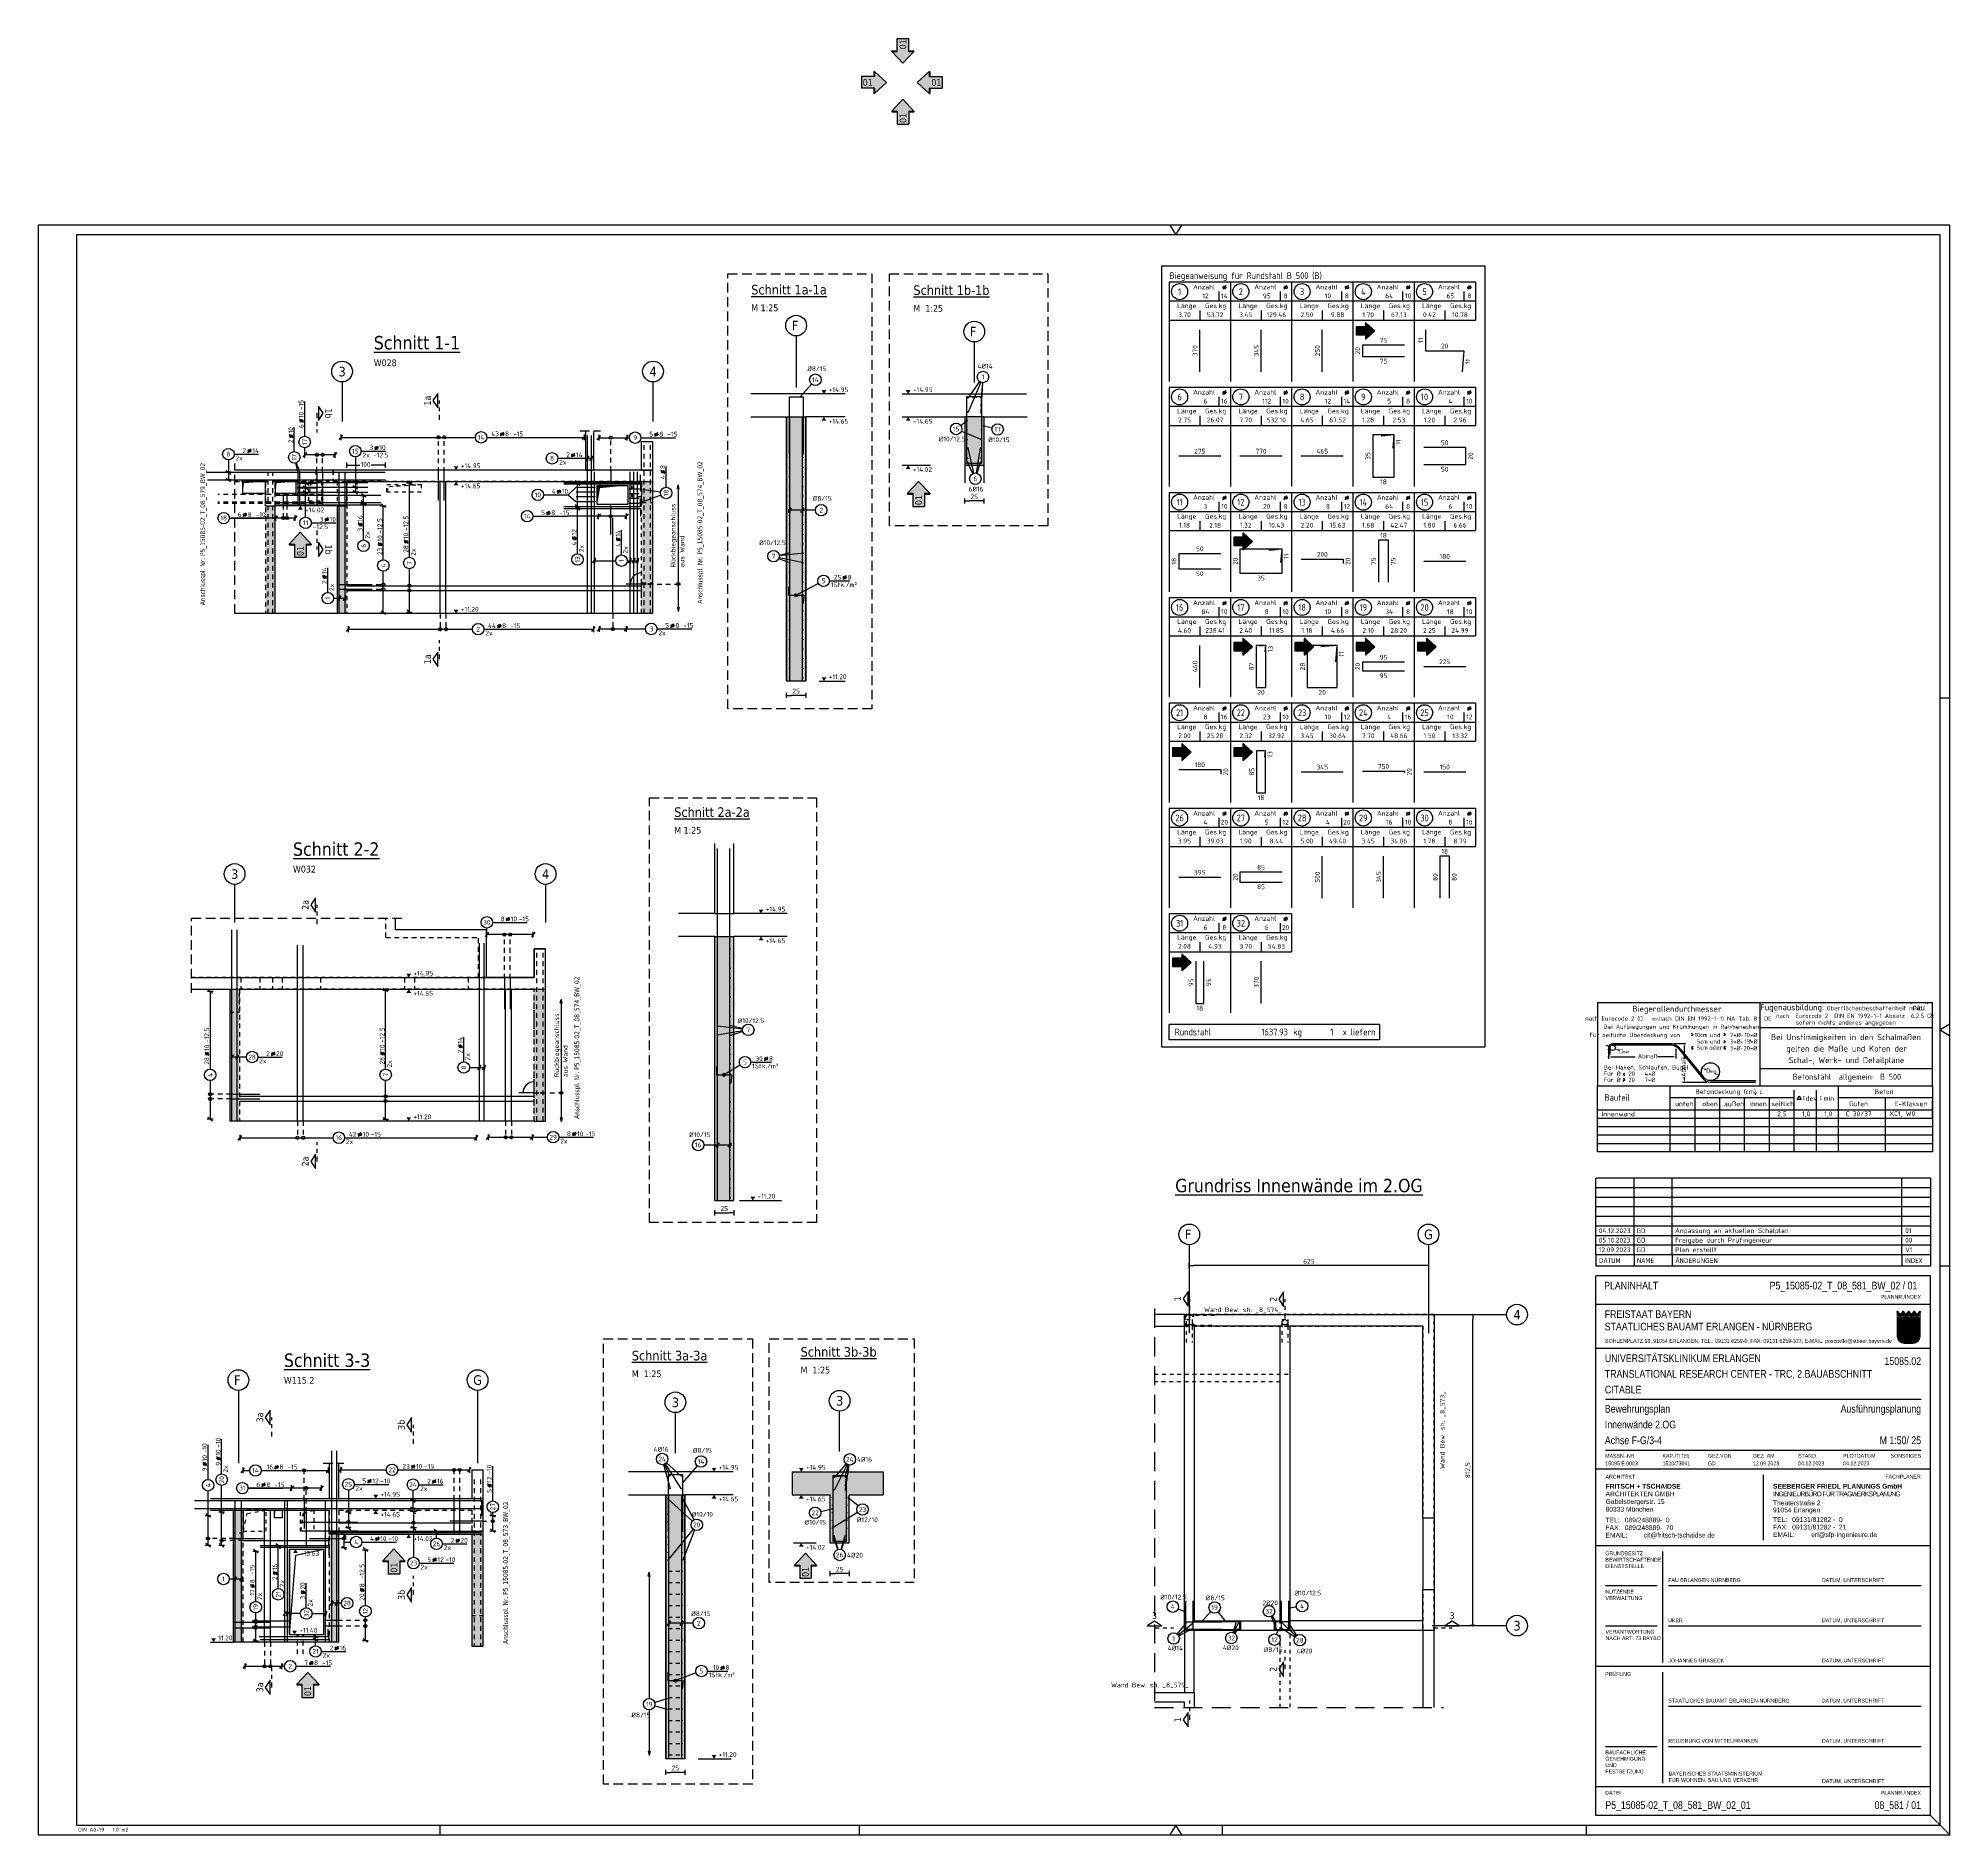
# Model space of a CAD drawing. Extents: x -7 to 75, y 1 to 115.
# Drawn here: x 6 to 55.95, y 1.41 to 48.34 of the extents above; entities that cross this region are included whole.
import ezdxf
from ezdxf.enums import TextEntityAlignment as Align

# ---------------------------------------------------------------- set-up
doc = ezdxf.new("R2010")
doc.units = 0
doc.header["$LTSCALE"] = 0.5
for name, pattern in [('AUSGEZOGEN', [1000.01, 1000, 0.01]), ('DASHDOTSMALL', [1.05, 0.5, -0.25, 0.05, -0.25]), ('DASHED', [0.75, 0.5, -0.25]), ('DASHEDX2', [1.5, 1, -0.5]), ('DOT', [0.175, 0.05, -0.125]), ('GESTRICHELT', [0.75, 0.5, -0.25]), ('HIDDEN', [0.375, 0.25, -0.125]), ('HIDDEN2', [0.187, 0.125, -0.062]), ('PUNKT', [0.175, 0.05, -0.125]), ('STRICHLINIE', [0.75, 0.5, -0.25]), ('STRICHPUNKT2', [0.55, 0.25, -0.125, 0.05, -0.125]), ('VERDECKT', [0.375, 0.25, -0.125])]:
    doc.linetypes.add(name, pattern=pattern)
for name, color, linetype in [('40 A Plankopf Text F+T', 7, 'Continuous'), ('ACHSEN', 7, 'Continuous'), ('AFU', 7, 'Continuous'), ('BET-ANS', 7, 'Continuous'), ('BETON', 7, 'Continuous'), ('Brüstung DG', 7, 'Continuous'), ('DETAIL', 7, 'Continuous'), ('DG', 7, 'Continuous'), ('DRUEBER', 7, 'Continuous'), ('grau_hell', 7, 'Continuous'), ('grau_mittel', 7, 'Continuous'), ('HBT', 7, 'Continuous'), ('HILFE', 7, 'Continuous'), ('index', 7, 'Continuous'), ('koten', 7, 'Continuous'), ('MASSE', 7, 'Continuous'), ('OBJEKT', 7, 'Continuous'), ('RAHMEN', 7, 'Continuous'), ('RND', 7, 'Continuous'), ('RND-1', 7, 'Continuous'), ('RND_BILD', 7, 'Continuous'), ('SCHATTEN', 15, 'Continuous'), ('SCHNITTE', 7, 'Continuous'), ('SFP_Achsen', 7, 'Continuous'), ('STEMPEL', 7, 'Continuous'), ('TEXT', 7, 'Continuous'), ('VERDECKT', 7, 'Continuous'), ('WBZ', 7, 'Continuous'), ('WD', 7, 'Continuous')]:
    doc.layers.add(name, color=color, linetype=linetype)
doc.layers.add('NOPLOT', color=7, linetype='Continuous', plot=False)
doc.styles.add('ERSTELLTER_STIL_3', font='arial.ttf')
doc.styles.add('ERSTELLTER_STIL_4', font='arialbd.ttf')
doc.styles.add('helv', font='tahoma.ttf')
doc.styles.add('plankopf_ArialN', font='ARIALN.TTF')
doc.styles.add('txt', font='isocp.shx')
doc.linetypes.add('AFU_50K', pattern='A,0.15,["/",Standard,S=0.2,R=0,X=-0.01,Y=-0.1],0.07,["/",Standard,S=0.2,R=0,X=-0.01,Y=-0.1],0.15', length=0.37)
doc.linetypes.add('AFU_50L', pattern='A,0.75,["/",Standard,S=0.2,R=0,X=-0.01,Y=-0.1],0.07,["/",Standard,S=0.2,R=0,X=-0.01,Y=-0.1],0.75', length=1.57)
doc.linetypes.add('AFU_50M', pattern='A,0.45,["/",Standard,S=0.2,R=0,X=-0.01,Y=-0.1],0.07,["/",Standard,S=0.2,R=0,X=-0.01,Y=-0.1],0.45', length=0.97)
doc.dimstyles.new('DOT_I', dxfattribs={"dimscale": 0.5, "dimtxt": 0.25, "dimasz": 0.25, "dimexe": 0.1, "dimexo": 0.3, "dimgap": 0.1, "dimtad": 1, "dimdec": 3, "dimzin": 3, "dimtxsty": 'txt', "dimblk": 'DOT', "dimblk1": 'DOT', "dimblk2": 'DOT', "dimsah": 1, "dimcen": 0.1, "dimse1": 1, "dimse2": 1, "dimazin": 0, "dimtfac": 1, "dimtdec": 4, "dimtix": 1, "dimtmove": 2, "dimatfit": 3, "dimfxl": 0, "dimtvp": 1, "dimtolj": 1, "dimtzin": 0, "dimarcsym": 0})
pattern_1 = [(0, (-322.07857, -163.97815), (8e-17, 0.254), [])]

# ---------------------------------------------------------------- blocks, each defined once
blk = doc.blocks.new('Bundeslandwappen')
at = {"lineweight": 9, "true_color": 0xffffff}
for points in [[(-5.75, 16.5), (-5.98, 16.5), (-5.98, 16.29), (-5.75, 16.29)], [(-5.09, 15.68), (-5.31, 15.68), (-5.31, 15.47), (-5.09, 15.47)], [(-3.49, 15.68), (-3.71, 15.68), (-3.71, 15.47), (-3.49, 15.47)], [(-2.82, 16.5), (-3.05, 16.5), (-3.05, 16.29), (-2.82, 16.29)], [(-2.15, 15.68), (-2.38, 15.68), (-2.38, 15.47), (-2.15, 15.47)], [(-0.56, 15.68), (-0.78, 15.68), (-0.78, 15.47), (-0.56, 15.47)], [(0.11, 16.5), (-0.11, 16.5), (-0.11, 16.29), (0.11, 16.29)], [(0.78, 15.68), (0.56, 15.68), (0.56, 15.47), (0.78, 15.47)], [(2.38, 15.68), (2.15, 15.68), (2.15, 15.47), (2.38, 15.47)], [(3.05, 16.5), (2.82, 16.5), (2.82, 16.29), (3.05, 16.29)], [(3.71, 15.68), (3.49, 15.68), (3.49, 15.47), (3.71, 15.47)], [(5.31, 15.68), (5.09, 15.68), (5.09, 15.47), (5.31, 15.47)], [(5.98, 16.5), (5.75, 16.5), (5.75, 16.29), (5.98, 16.29)]]:
    blk.add_hatch(color=7, dxfattribs=at).paths.add_polyline_path(points)
at = {"true_color": 0xffffff}
for points in [[(-5.34, 12.59), (-5.7, 12.59), (-5.7, 12.19), (-5.07, 11.96)], [(-1.42, 10.67), (-5.07, 11.96), (-3.57, 8.42), (0.08, 7.13)], [(0.86, 12.59), (-2.24, 12.59), (-1.42, 10.67), (2.23, 9.38)], [(3.96, 12.59), (1.66, 12.59), (4.37, 11.63)], [(5.7, 11.16), (4.37, 11.63), (5.7, 8.5)], [(-3.57, 8.42), (-5.7, 9.18), (-5.7, 6.17), (-2.07, 4.88)], [(-5.7, 6.14), (-5.7, 3.7, 0.041392), (-5.65, 3.14), (-4.21, 2.63)], [(-0.56, 1.34), (-4.21, 2.63), (-3.29, 0.45, 0.073774), (-2.3, 0.3), (-0.12, 0.3)], [(1.58, 3.59), (-2.07, 4.88), (-0.56, 1.34), (2.36, 0.3, 0.043654), (2.95, 0.36)], [(3.73, 5.84), (0.08, 7.13), (1.58, 3.59), (5.23, 2.29)], [(5.7, 8.15), (2.23, 9.38), (3.73, 5.84), (5.7, 5.14)]]:
    blk.add_hatch(color=7, dxfattribs=at).paths.add_polyline_path(points)
at = {"lineweight": 9}
h = blk.add_hatch(dxfattribs=at)
h.set_pattern_fill('ANSI31', color=256, scale=0.08, angle=315, style=0)
h.set_pattern_definition(pattern_1)
h.paths.add_polyline_path([(-5.07, 11.96), (-5.7, 12.19), (-5.7, 9.18), (-3.57, 8.42)])
h = blk.add_hatch(dxfattribs=at)
h.set_pattern_fill('ANSI31', color=256, scale=0.08, angle=315, style=0)
h.set_pattern_definition(pattern_1)
h.paths.add_polyline_path([(-2.24, 12.59), (-5.34, 12.59), (-5.07, 11.96), (-1.42, 10.67)])
h = blk.add_hatch(dxfattribs=at)
h.set_pattern_fill('ANSI31', color=256, scale=0.08, angle=315, style=0)
h.set_pattern_definition(pattern_1)
h.paths.add_polyline_path([(2.23, 9.38), (-1.42, 10.67), (0.08, 7.13), (3.73, 5.84)])
h = blk.add_hatch(dxfattribs=at)
h.set_pattern_fill('ANSI31', color=256, scale=0.08, angle=315, style=0)
h.set_pattern_definition(pattern_1)
h.paths.add_polyline_path([(4.37, 11.63), (1.66, 12.59), (0.86, 12.59), (2.23, 9.38), (5.7, 8.15), (5.7, 8.5)])
h = blk.add_hatch(dxfattribs=at)
h.set_pattern_fill('ANSI31', color=256, scale=0.08, angle=315, style=0)
h.set_pattern_definition(pattern_1)
h.paths.add_polyline_path([(5.7, 12.59), (3.96, 12.59), (4.37, 11.63), (5.7, 11.16)])
h = blk.add_hatch(dxfattribs=at)
h.set_pattern_fill('ANSI31', color=256, scale=0.08, angle=315, style=0)
h.set_pattern_definition(pattern_1)
h.paths.add_polyline_path([(-2.07, 4.88), (-5.7, 6.17), (-5.7, 6.14), (-4.21, 2.63), (-0.56, 1.34)])
h = blk.add_hatch(dxfattribs=at)
h.set_pattern_fill('ANSI31', color=256, scale=0.08, angle=315, style=0)
h.set_pattern_definition(pattern_1)
h.paths.add_polyline_path([(-4.21, 2.63), (-5.65, 3.14, 0.285055), (-3.29, 0.45)])
h = blk.add_hatch(dxfattribs=at)
h.set_pattern_fill('ANSI31', color=256, scale=0.08, angle=315, style=0)
h.set_pattern_definition(pattern_1)
h.paths.add_polyline_path([(0.08, 7.13), (-3.57, 8.42), (-2.07, 4.88), (1.58, 3.59)])
h = blk.add_hatch(dxfattribs=at)
h.set_pattern_fill('ANSI31', color=256, scale=0.08, angle=315, style=0)
h.set_pattern_definition(pattern_1)
h.paths.add_polyline_path([(-0.56, 1.34), (-0.12, 0.3), (2.3, 0.3, 0.004354), (2.36, 0.3)])
h = blk.add_hatch(dxfattribs=at)
h.set_pattern_fill('ANSI31', color=256, scale=0.08, angle=315, style=0)
h.set_pattern_definition(pattern_1)
h.paths.add_polyline_path([(5.31, 2.11), (5.23, 2.29), (1.58, 3.59), (2.95, 0.36, 0.22704)])
h = blk.add_hatch(dxfattribs=at)
h.set_pattern_fill('ANSI31', color=256, scale=0.08, angle=315, style=0)
h.set_pattern_definition(pattern_1)
h.paths.add_polyline_path([(5.7, 5.14), (3.73, 5.84), (5.23, 2.29), (5.37, 2.24, 0.111178), (5.7, 3.7)])
for p, q in [((-6, 16.1), (-6, 3.7)), ((-6, 13.29), (6, 13.29)), ((-6, 12.94), (6, 12.94)), ((-5.7, 12.59), (-5.7, 3.7)), ((-5.7, 12.59), (5.7, 12.59)), ((-5.7, 12.19), (5.7, 8.15)), ((-5.64, 14.97), (-5.64, 15.18)), ((-5.61, 16.59), (-5.62, 16.68)), ((-5.34, 12.59), (-0.12, 0.3)), ((-5.33, 15.19), (-5.33, 15.05)), ((-4.68, 14.54), (-5.26, 14.54)), ((-4.12, 14.54), (-3.54, 14.54)), ((-3.47, 15.19), (-3.47, 15.05)), ((-3.36, 13.9), (-2.93, 14.17)), ((-2.93, 13.63), (-3.36, 13.9)), ((-3.19, 16.59), (-3.18, 16.67)), ((-3.16, 14.97), (-3.16, 15.18)), ((-2.93, 15.58), (-2.93, 14.47)), ((-2.93, 14.17), (-2.5, 13.9)), ((-2.5, 13.9), (-2.93, 13.63)), ((-2.71, 14.97), (-2.71, 15.18)), ((-2.68, 16.59), (-2.69, 16.67)), ((-2.4, 15.19), (-2.4, 15.05)), ((-1.74, 14.54), (-2.32, 14.54)), ((-2.24, 12.59), (2.95, 0.36)), ((-1.19, 14.54), (-0.61, 14.54)), ((-0.54, 15.19), (-0.54, 15.05)), ((0, 14.17), (-0.43, 13.9)), ((-0.43, 13.9), (0, 13.63)), ((-0.25, 16.59), (-0.24, 16.67)), ((-0.22, 14.97), (-0.22, 15.18)), ((0, 15.58), (0, 14.47)), ((0.43, 13.9), (0, 14.17)), ((0, 13.63), (0.43, 13.9)), ((0.22, 14.97), (0.22, 15.18)), ((0.25, 16.59), (0.24, 16.67)), ((0.54, 15.19), (0.54, 15.05)), ((1.19, 14.54), (0.61, 14.54)), ((0.86, 12.59), (5.31, 2.11)), ((1.66, 12.59), (5.7, 11.16)), ((1.74, 14.54), (2.32, 14.54)), ((2.4, 15.19), (2.4, 15.05)), ((2.93, 14.17), (2.5, 13.9)), ((2.5, 13.9), (2.93, 13.63)), ((2.68, 16.59), (2.69, 16.67)), ((2.71, 14.97), (2.71, 15.18)), ((2.93, 15.58), (2.93, 14.47)), ((3.36, 13.9), (2.93, 14.17)), ((2.93, 13.63), (3.36, 13.9)), ((3.16, 14.97), (3.16, 15.18)), ((3.19, 16.59), (3.18, 16.67)), ((3.47, 15.19), (3.47, 15.05)), ((4.12, 14.54), (3.54, 14.54)), ((3.96, 12.59), (5.7, 8.5)), ((4.68, 14.54), (5.26, 14.54)), ((5.33, 15.19), (5.33, 15.05)), ((5.61, 16.59), (5.62, 16.68)), ((5.64, 14.97), (5.64, 15.18)), ((5.7, 3.7), (5.7, 12.59)), ((6, 3.7), (6, 16.1)), ((-5.7, 9.18), (5.7, 5.14)), ((-5.7, 6.17), (5.37, 2.24)), ((-5.7, 6.14), (-3.29, 0.45)), ((-5.66, 3.14), (2.36, 0.3)), ((-2.3, 0.3), (2.3, 0.3)), ((-2.3, 0), (2.3, 0))]:
    blk.add_line(p, q, dxfattribs=at)
for points in [[(-5.75, 16.29), (-5.98, 16.29), (-5.98, 16.5), (-5.75, 16.5)], [(-5.09, 15.47), (-5.31, 15.47), (-5.31, 15.68), (-5.09, 15.68)], [(-4.07, 13.71), (-4.83, 13.71), (-4.83, 14.1), (-4.07, 14.1)], [(-3.71, 15.47), (-3.49, 15.47), (-3.49, 15.68), (-3.71, 15.68)], [(-2.82, 16.29), (-3.05, 16.29), (-3.05, 16.5), (-2.82, 16.5)], [(-2.15, 15.47), (-2.38, 15.47), (-2.38, 15.68), (-2.15, 15.68)], [(-1.8, 13.71), (-1.04, 13.71), (-1.04, 14.1), (-1.8, 14.1)], [(-0.78, 15.47), (-0.56, 15.47), (-0.56, 15.68), (-0.78, 15.68)], [(0.11, 16.29), (-0.11, 16.29), (-0.11, 16.5), (0.11, 16.5)], [(0.78, 15.47), (0.56, 15.47), (0.56, 15.68), (0.78, 15.68)], [(1.8, 13.71), (1.04, 13.71), (1.04, 14.1), (1.8, 14.1)], [(2.15, 15.47), (2.38, 15.47), (2.38, 15.68), (2.15, 15.68)], [(3.05, 16.29), (2.82, 16.29), (2.82, 16.5), (3.05, 16.5)], [(3.71, 15.47), (3.49, 15.47), (3.49, 15.68), (3.71, 15.68)], [(4.07, 13.71), (4.83, 13.71), (4.83, 14.1), (4.07, 14.1)], [(5.09, 15.47), (5.31, 15.47), (5.31, 15.68), (5.09, 15.68)], [(5.75, 16.29), (5.98, 16.29), (5.98, 16.5), (5.75, 16.5)]]:
    blk.add_lwpolyline(points, close=True, dxfattribs=at)
for centre in [(-5.28, 13.9), (-3.71, 13.9), (-2.2, 13.9), (-0.68, 13.9), (0.68, 13.9), (2.2, 13.9), (3.71, 13.9), (5.28, 13.9)]:
    blk.add_circle(centre, 0.123, dxfattribs=at)
for centre, radius, start, end in [((-5.89, 16.45), 0.362, 44.66814, 253.11831), ((-5.67, 16.67), 0.05, 6.6615, 44.66814), ((-5.49, 15.18), 0.157, 3.2756, 179.55206), ((-5.19, 14.99), 0.453, 182.83284, 261.30427), ((-5.56, 16.59), 0.05, 186.6615, 265.62087), ((-5.42, 15.99), 0.179, 74.78828, 15.13561), ((-5.59, 16.26), 0.281, 346.02321, 85.62087), ((-5.36, 16.21), 0.05, 254.78828, 346.02321), ((-5.26, 15.23), 0.191, 249.63581, 3.08566), ((-5.2, 16.05), 0.05, 93.06329, 195.13561), ((-5.19, 15.87), 0.224, 350.95424, 93.06329), ((-5.02, 15.24), 0.05, 82.94673, 183.08566), ((-4.99, 15.54), 0.249, 262.94673, 77.88554), ((-4.92, 15.83), 0.05, 170.95424, 257.88554), ((-4.62, 14.89), 0.224, 71.40005, 0), ((-4.71, 14.85), 0.312, 275.96495, 353.97732), ((-4.4, 15.24), 0.208, 317.07745, 222.92255), ((-4.18, 14.89), 0.224, 180, 108.59995), ((-4.09, 14.85), 0.312, 186.02268, 264.03505), ((-3.81, 15.54), 0.249, 102.11446, 277.05327), ((-3.88, 15.83), 0.05, 282.11446, 9.04576), ((-3.61, 15.87), 0.224, 86.93671, 189.04576), ((-3.78, 15.24), 0.05, 356.91434, 97.05327), ((-3.54, 15.23), 0.191, 176.91434, 290.36419), ((-3.6, 16.05), 0.05, 344.86439, 86.93671), ((-3.38, 15.99), 0.179, 164.86439, 105.21172), ((-3.61, 14.99), 0.453, 278.69573, 357.16716), ((-3.21, 16.26), 0.281, 94.37913, 193.97679), ((-3.44, 16.21), 0.05, 193.97679, 285.21172), ((-3.31, 15.18), 0.157, 0.44794, 176.7244), ((-3.24, 16.59), 0.05, 274.37913, 353.3385), ((-3.13, 16.67), 0.05, 155.22882, 173.3385), ((-2.93, 16.58), 0.264, 24.0166, 155.34093), ((-2.55, 15.18), 0.157, 3.2756, 179.55206), ((-2.26, 14.99), 0.453, 182.83284, 261.30427), ((-2.74, 16.66), 0.05, 6.6615, 24.0166), ((-2.63, 16.59), 0.05, 186.6615, 265.62087), ((-2.49, 15.99), 0.179, 74.78828, 15.13561), ((-2.65, 16.26), 0.281, 346.02321, 85.62087), ((-2.43, 16.21), 0.05, 254.78828, 346.02321), ((-2.33, 15.23), 0.191, 249.63581, 3.08566), ((-2.27, 16.05), 0.05, 93.06329, 195.13561), ((-2.26, 15.87), 0.224, 350.95424, 93.06329), ((-2.09, 15.24), 0.05, 82.94673, 183.08566), ((-2.05, 15.54), 0.249, 262.94673, 77.88554), ((-1.99, 15.83), 0.05, 170.95424, 257.88554), ((-1.69, 14.89), 0.224, 71.40005, 0), ((-1.78, 14.85), 0.312, 275.96495, 353.97732), ((-1.47, 15.24), 0.208, 317.07745, 222.92255), ((-1.24, 14.89), 0.224, 180, 108.59995), ((-1.16, 14.85), 0.312, 186.02268, 264.03505), ((-0.88, 15.54), 0.249, 102.11446, 277.05327), ((-0.94, 15.83), 0.05, 282.11446, 9.04576), ((-0.67, 15.87), 0.224, 86.93671, 189.04576), ((-0.84, 15.24), 0.05, 356.91434, 97.05327), ((-0.6, 15.23), 0.191, 176.91434, 290.36419), ((-0.66, 16.05), 0.05, 344.86439, 86.93671), ((-0.44, 15.99), 0.179, 164.86439, 105.21172), ((-0.68, 14.99), 0.453, 278.69573, 357.16716), ((-0.28, 16.26), 0.281, 94.37913, 193.97679), ((-0.5, 16.21), 0.05, 193.97679, 285.21172), ((-0.38, 15.18), 0.157, 0.44794, 176.7244), ((-0.3, 16.59), 0.05, 274.37913, 353.3385), ((0, 16.58), 0.264, 24.0166, 155.34093), ((-0.19, 16.67), 0.05, 155.22882, 173.3385), ((0.38, 15.18), 0.157, 3.2756, 179.55206), ((0.68, 14.99), 0.453, 182.83284, 261.30427), ((0.19, 16.66), 0.05, 6.6615, 24.0166), ((0.3, 16.59), 0.05, 186.6615, 265.62087), ((0.44, 15.99), 0.179, 74.78828, 15.13561), ((0.28, 16.26), 0.281, 346.02321, 85.62087), ((0.5, 16.21), 0.05, 254.78828, 346.02321), ((0.6, 15.23), 0.191, 249.63581, 3.08566), ((0.66, 16.05), 0.05, 93.06329, 195.13561), ((0.67, 15.87), 0.224, 350.95424, 93.06329), ((0.84, 15.24), 0.05, 82.94673, 183.08566), ((0.88, 15.54), 0.249, 262.94673, 77.88554), ((0.94, 15.83), 0.05, 170.95424, 257.88554), ((1.24, 14.89), 0.224, 71.40005, 0), ((1.16, 14.85), 0.312, 275.96495, 353.97732), ((1.47, 15.24), 0.208, 317.07745, 222.92255), ((1.69, 14.89), 0.224, 180, 108.59995), ((1.78, 14.85), 0.312, 186.02268, 264.03505), ((2.05, 15.54), 0.249, 102.11446, 277.05327), ((1.99, 15.83), 0.05, 282.11446, 9.04576), ((2.26, 15.87), 0.224, 86.93671, 189.04576), ((2.09, 15.24), 0.05, 356.91434, 97.05327), ((2.33, 15.23), 0.191, 176.91434, 290.36419), ((2.27, 16.05), 0.05, 344.86439, 86.93671), ((2.49, 15.99), 0.179, 164.86439, 105.21172), ((2.26, 14.99), 0.453, 278.69573, 357.16716), ((2.65, 16.26), 0.281, 94.37913, 193.97679), ((2.43, 16.21), 0.05, 193.97679, 285.21172), ((2.55, 15.18), 0.157, 0.44794, 176.7244), ((2.63, 16.59), 0.05, 274.37913, 353.3385), ((2.93, 16.58), 0.264, 24.0166, 155.34093), ((2.74, 16.67), 0.05, 155.22882, 173.3385), ((3.31, 15.18), 0.157, 3.2756, 179.55206), ((3.61, 14.99), 0.453, 182.83284, 261.30427), ((3.13, 16.66), 0.05, 6.6615, 24.0166), ((3.24, 16.59), 0.05, 186.6615, 265.62087), ((3.38, 15.99), 0.179, 74.78828, 15.13561), ((3.21, 16.26), 0.281, 346.02321, 85.62087), ((3.44, 16.21), 0.05, 254.78828, 346.02321), ((3.54, 15.23), 0.191, 249.63581, 3.08566), ((3.6, 16.05), 0.05, 93.06329, 195.13561), ((3.61, 15.87), 0.224, 350.95424, 93.06329), ((3.78, 15.24), 0.05, 82.94673, 183.08566), ((3.81, 15.54), 0.249, 262.94673, 77.88554), ((3.88, 15.83), 0.05, 170.95424, 257.88554), ((4.18, 14.89), 0.224, 71.40005, 0), ((4.09, 14.85), 0.312, 275.96495, 353.97732), ((4.4, 15.24), 0.208, 317.07745, 222.92255), ((4.62, 14.89), 0.224, 180, 108.59995), ((4.71, 14.85), 0.312, 186.02268, 264.03505), ((4.99, 15.54), 0.249, 102.11446, 277.05327), ((4.92, 15.83), 0.05, 282.11446, 9.04576), ((5.19, 15.87), 0.224, 86.93671, 189.04576), ((5.02, 15.24), 0.05, 356.91434, 97.05327), ((5.26, 15.23), 0.191, 176.91434, 290.36419), ((5.2, 16.05), 0.05, 344.86439, 86.93671), ((5.42, 15.99), 0.179, 164.86439, 105.21172), ((5.19, 14.99), 0.453, 278.69573, 357.16716), ((5.59, 16.26), 0.281, 94.37913, 193.97679), ((5.36, 16.21), 0.05, 193.97679, 285.21172), ((5.49, 15.18), 0.157, 0.44794, 176.7244), ((5.56, 16.59), 0.05, 274.37913, 353.3385), ((5.67, 16.67), 0.05, 135.33186, 173.3385), ((5.89, 16.45), 0.362, 286.88169, 135.33186), ((-2.3, 3.7), 3.7, 180, 270), ((-2.3, 3.7), 3.4, 180, 270), ((2.3, 3.7), 3.7, 270, 0), ((2.3, 3.7), 3.4, 270, 0)]:
    blk.add_arc(centre, radius, start, end, dxfattribs=at)
blk = doc.blocks.new('Plankopf_PU')
for p, q in [((-18.5, 25.4), (-18.5, 27.7)), ((-1, 27.7), (-18.5, 27.7)), ((-1, 27.7), (-18.5, 27.7)), ((-1, 25.4), (-1, 27.7)), ((-1, 25.4), (-18.5, 25.4)), ((-1, 25.4), (-18.5, 25.4)), ((-18.5, 19.1), (-18.5, 25.4)), ((-1, 19.1), (-1, 25.4)), ((-1.5, 22.75), (-18, 22.75)), ((-18, 20.1), (-1.5, 20.1)), ((-18.5, 15.1), (-18.5, 19.1)), ((-1, 19.1), (-18.5, 19.1)), ((-1, 15.1), (-1, 19.1)), ((-9.75, 18.8), (-9.75, 15.4)), ((-1, 15.1), (-18.5, 15.1)), ((-1, 15.1), (-18.5, 15.1)), ((-18.5, 8.8), (-18.5, 15.1)), ((-1, 8.8), (-1, 15.1)), ((-15, 9), (-15, 14.8)), ((-15.3, 13), (-18, 13)), ((-1.5, 13), (-14.7, 13)), ((-15.3, 10.9), (-18, 10.9)), ((-1.5, 10.9), (-14.7, 10.9)), ((-18.5, 2.5), (-18.5, 8.8)), ((-1, 8.8), (-18.5, 8.8)), ((-15, 2.7), (-15, 8.5)), ((-1, 2.5), (-1, 8.8)), ((-1.5, 6.7), (-14.7, 6.7)), ((-15.3, 4.6), (-18, 4.6)), ((-1.5, 4.6), (-14.7, 4.6)), ((-1, 2.5), (-18.5, 2.5)), ((-18.5, 1), (-18.5, 2.5)), ((-1, 2.5), (-18.5, 2.5)), ((-1, 1), (-1, 2.5)), ((-1, 1), (-18.5, 1))]:
    blk.add_line(p, q)
at = {"xscale": 0.1, "yscale": 0.1, "zscale": 0.1}
blk.add_blockref('Bundeslandwappen', (-2.148, 25.669), dxfattribs=at)
at = {"linetype": 'AUSGEZOGEN', "lineweight": 35, "style": 'plankopf_ArialN'}
for s, height, p in [('FREISTAAT BAYERN', 0.4, (-18.032, 27.401)), ('PRÜFUNG', 0.2, (-18.013, 8.5))]:
    blk.add_text(s, height=height, dxfattribs=at).set_placement(p, align=Align.TOP_LEFT)
blk.add_text('STAATLICHES BAUAMT ERLANGEN - NÜRNBERG', height=0.4, dxfattribs=at).set_placement((-18.032, 26.552), align=Align.MIDDLE_LEFT)
at = {"style": 'plankopf_ArialN'}
for s, p in [('BOHLENPLATZ 18, 91054 ERLANGEN, TEL.: 09131 6259-0, FAX: 09131 6259-377, E-MAIL: poststelle@stbaer.bayern.de', (-18.012, 25.702)), ('MASSN.-NR', (-18.011, 19.698)), ('KAP./TITEL', (-15.01, 19.698)), ('GEZ.VON', (-12.644, 19.7)), ('GEZ. AM', (-10.286, 19.7)), ('STAND', (-7.927, 19.702)), ('PLOTDATUM', (-5.574, 19.7)), ('FAU ERLANGEN-NÜRNBERG', (-14.712, 13.207)), ('DATUM, UNTERSCHRIFT', (-6.687, 13.207)), ('UKER', (-14.712, 11.107)), ('DATUM, UNTERSCHRIFT', (-6.68, 11.106)), ('JOHANNES GRASECK', (-14.7, 9.005)), ('DATUM, UNTERSCHRIFT', (-6.675, 9.005)), ('STAATLICHES BAUAMT ERLANGEN-NÜRNBERG', (-14.712, 6.907)), ('DATUM, UNTERSCHRIFT', (-6.687, 6.907)), ('REGIERUNG VON MITTELFRANKEN', (-14.705, 4.806)), ('DATUM, UNTERSCHRIFT', (-6.68, 4.806)), ('DATEI', (-18.002, 2.095)), ('DATUM, UNTERSCHRIFT', (-6.675, 2.705))]:
    blk.add_text(s, height=0.2, dxfattribs=at).set_placement(p)
for s, p in [('SONSTIGES', (-1.493, 19.7)), ('PLANNR./INDEX', (-1.501, 2.095))]:
    blk.add_text(s, height=0.2, dxfattribs=at).set_placement(p, align=Align.RIGHT)
at = {"linetype": 'AUSGEZOGEN', "lineweight": 35, "style": 'plankopf_ArialN'}
blk.add_text('ARCHITEKT', height=0.2, dxfattribs=at).set_placement((-17.989, 18.607))
blk.add_text('FACHPLANER', height=0.2, dxfattribs=at).set_placement((-1.52, 18.611), align=Align.RIGHT)
at = {"insert": (-5.574, 19.303), "char_height": 0.2, "attachment_point": 7, "style": 'plankopf_ArialN'}
blk.add_mtext('04.12.2023', dxfattribs=at)
at = {"char_height": 0.2, "attachment_point": 1, "style": 'plankopf_ArialN'}
for s, insert, width in [('GRUNDBESITZ\\PBEWIRTSCHAFTENDE DIENSTSTELLE', (-18, 14.804), 2.5), ('NUTZENDE^JVERWALTUNG', (-17.998, 12.8), 2.69843), ('VERANTWORTUNG  NACH ART. 73 BAYBO', (-17.988, 10.705), 2.68768), ('BAUFACHLICHE GENEHMIGUNG UND FESTSETZUNG', (-17.998, 4.404), 2.2311), ('BAYERISCHES STAATSMINISTERIUM ^JFÜR WOHNEN, BAU UND VERKEHR', (-14.689, 3.294), 9.29412)]:
    blk.add_mtext(s, dxfattribs=dict(at, insert=insert, width=width))
at = {"style": 'plankopf_ArialN'}
for tag, p in [('PROJEKTBEZEICHNUNGZ1', (-18.025, 24.578)), ('PROJEKTBEZEICHNUNGZ2', (-18.025, 23.761)), ('PROJEKTBEZEICHNUNGZ3', (-18.025, 22.941))]:
    blk.add_attdef(tag, text='', height=0.4, dxfattribs=at).set_placement(p, align=Align.BOTTOM_LEFT)
for tag, p in [('GEB.-NR', (-1.5, 24.946)), ('0.000X', (-1.507, 1.749))]:
    blk.add_attdef(tag, text='', height=0.4, dxfattribs=at).set_placement(p, align=Align.TOP_RIGHT)
for tag, p, height in [('PLANINHALTZ1', (-18.025, 22.055), 0.4), ('PLANINHALTZ2', (-18.025, 21.232), 0.4), ('PLANINHALTZ3', (-18.025, 20.409), 0.4), ('MASSN.-NR', (-18.005, 19.303), 0.2), ('KAPITEL/TITEL', (-15.01, 19.303), 0.2), ('GEZ_VON', (-12.644, 19.303), 0.2), ('GEZ_AM', (-10.286, 19.303), 0.2), ('STAND', (-7.927, 19.303), 0.2)]:
    blk.add_attdef(tag, p, '', height=height, dxfattribs=at)
for tag, height, p in [('PLANUNGSPHASE', 0.4, (-1.5, 22.055)), ('PROJEKTKATEGORIE', 0.4, (-1.5, 21.232)), ('MAßSTAB', 0.4, (-1.5, 20.409)), ('SONSTIGES', 0.2, (-1.5, 19.303))]:
    blk.add_attdef(tag, text='', height=height, dxfattribs=at).set_placement(p, align=Align.RIGHT)
at = {"layer": '40 A Plankopf Text F+T', "color": 7, "linetype": 'Continuous', "lineweight": 13, "char_height": 0.25, "attachment_point": 7}
for s, insert, style in [('\\A1;FRITSCH + TSCHAIDSE ', (-17.988, 18.081), 'ERSTELLTER_STIL_4'), ('\\A1;SEEBERGER FRIEDL PLANUNGS GmbH', (-9.238, 18.081), 'ERSTELLTER_STIL_4'), ('\\A1;{\\T0.8;INGENIEURBÜRO FÜR TRAGWERKSPLANUNG}', (-9.238, 17.68), 'ERSTELLTER_STIL_3'), ('\\A1;ARCHITEKTEN GMBH', (-17.988, 17.68), 'ERSTELLTER_STIL_3'), ('\\A1;80333 München', (-17.988, 16.879), 'ERSTELLTER_STIL_3'), ('\\A1;Gabelsbergerstr. 15', (-17.988, 17.212), 'ERSTELLTER_STIL_3'), ('\\A1;Theaterstraße 2', (-9.238, 17.212), 'ERSTELLTER_STIL_3'), ('\\A1;91054 Erlangen', (-9.238, 16.771), 'ERSTELLTER_STIL_3')]:
    blk.add_mtext(s, dxfattribs=dict(at, insert=insert, style=style))
at = {"layer": '40 A Plankopf Text F+T', "color": 7, "linetype": 'Continuous', "lineweight": 13, "char_height": 0.25, "attachment_point": 7, "line_spacing_factor": 0.945293, "style": 'ERSTELLTER_STIL_3'}
for s, insert in [('\\A1;TEL: ^I089/248889-  0\\PFAX: ^I089/248889-  70\\PEMAIL: ^Icit@fritsch-tschaidse.de', (-17.988, 15.481)), ('\\A1;TEL: ^I09131/81282 -  0\\PFAX: ^I09131/81282 -  21\\PEMAIL: ^Ierl@sfp-ingenieure.de', (-9.238, 15.481))]:
    blk.add_mtext(s, dxfattribs=dict(at, insert=insert))
blk = doc.blocks.new('Plankopf-ER')
at = {"layer": 'RAHMEN', "color": 7, "linetype": 'Continuous'}
for p, q in [((-0.5, 4.6), (-18, 4.6)), ((-18, 4.1), (-18, 4.6)), ((-0.5, 4.1), (-18, 4.1)), ((-18, 3.6), (-18, 4.1)), ((-16, 4.1), (-16, 4.6)), ((-16, 3.6), (-16, 4.1)), ((-14, 4.1), (-14, 4.6)), ((-14, 3.6), (-14, 4.1)), ((-2, 4.1), (-2, 4.6)), ((-2, 3.6), (-2, 4.1)), ((-0.5, 4.6), (-0.5, 4.1)), ((-0.5, 4.1), (-0.5, 3.6)), ((-0.5, 3.6), (-18, 3.6)), ((-18, 3.1), (-18, 3.6)), ((-0.5, 3.1), (-18, 3.1)), ((-18, 2.6), (-18, 3.1)), ((-16, 3.1), (-16, 3.6)), ((-16, 2.6), (-16, 3.1)), ((-14, 3.1), (-14, 3.6)), ((-14, 2.6), (-14, 3.1)), ((-2, 3.1), (-2, 3.6)), ((-2, 2.6), (-2, 3.1)), ((-0.5, 3.6), (-0.5, 3.1)), ((-0.5, 3.1), (-0.5, 2.6)), ((-0.5, 2.6), (-18, 2.6)), ((-18, 2.1), (-18, 2.6)), ((-0.5, 2.1), (-18, 2.1)), ((-18, 1.6), (-18, 2.1)), ((-16, 2.1), (-16, 2.6)), ((-16, 1.6), (-16, 2.1)), ((-14, 2.1), (-14, 2.6)), ((-14, 1.6), (-14, 2.1)), ((-2, 2.1), (-2, 2.6)), ((-2, 1.6), (-2, 2.1)), ((-0.5, 2.6), (-0.5, 2.1)), ((-0.5, 2.1), (-0.5, 1.6)), ((-0.5, 1.6), (-18, 1.6)), ((-18, 1.1), (-18, 1.6)), ((-0.5, 1.1), (-18, 1.1)), ((-18, 0.6), (-18, 1.1)), ((-16, 1.1), (-16, 1.6)), ((-16, 0.6), (-16, 1.1)), ((-14, 1.1), (-14, 1.6)), ((-14, 0.6), (-14, 1.1)), ((-2, 1.1), (-2, 1.6)), ((-2, 0.6), (-2, 1.1)), ((-0.5, 1.6), (-0.5, 1.1)), ((-0.5, 1.1), (-0.5, 0.6)), ((-0.5, 0.6), (-18, 0.6)), ((-18, 0.6), (-18, 0)), ((-0.5, 0), (-18, 0)), ((-16, 0.6), (-16, 0)), ((-14, 0.6), (-14, 0)), ((-2, 0.6), (-2, 0)), ((-0.5, 0.6), (-0.5, 0))]:
    blk.add_line(p, q, dxfattribs=at)
at = {"layer": 'RAHMEN', "color": 7, "linetype": 'Continuous', "style": 'txt'}
for tag, p in [('INDEX-D8', (-17.841, 4.242)), ('INDEX-N8', (-15.876, 4.242)), ('INDEX-X8', (-13.857, 4.242)), ('INDEX8', (-1.833, 4.242)), ('INDEX-D7', (-17.841, 3.742)), ('INDEX-D6', (-17.841, 3.242)), ('INDEX-N7', (-15.876, 3.742)), ('INDEX-N6', (-15.876, 3.242)), ('INDEX-X7', (-13.857, 3.742)), ('INDEX-X6', (-13.857, 3.242)), ('INDEX7', (-1.833, 3.742)), ('INDEX6', (-1.833, 3.242)), ('INDEX-D5', (-17.841, 2.742)), ('INDEX-D4', (-17.841, 2.242)), ('INDEX-N5', (-15.876, 2.742)), ('INDEX-N4', (-15.876, 2.242)), ('INDEX-X5', (-13.857, 2.742)), ('INDEX-X4', (-13.857, 2.242)), ('INDEX5', (-1.833, 2.742)), ('INDEX4', (-1.833, 2.242)), ('INDEX-D3', (-17.841, 1.742)), ('INDEX-D2', (-17.841, 1.242)), ('INDEX-N3', (-15.876, 1.742)), ('INDEX-N2', (-15.876, 1.242)), ('INDEX-X3', (-13.857, 1.742)), ('INDEX-X2', (-13.857, 1.242)), ('INDEX3', (-1.833, 1.742)), ('INDEX2', (-1.833, 1.242)), ('INDEX-D1', (-17.841, 0.742)), ('INDEX-N1', (-15.876, 0.742)), ('INDEX-X1', (-13.857, 0.742)), ('INDEX1', (-1.833, 0.742))]:
    blk.add_attdef(tag, p, '', height=0.25, dxfattribs=at)
at = {"layer": 'STEMPEL', "color": 7, "linetype": 'Continuous', "style": 'helv'}
for s, p in [('DATUM', (-17.833, 0.176)), ('NAME', (-15.853, 0.176)), ('ÄNDERUNGEN', (-13.833, 0.176))]:
    blk.add_text(s, height=0.25, dxfattribs=at).set_placement(p)
at = {"layer": 'STEMPEL', "color": 7, "linetype": 'Continuous', "style": 'helv', "width": 0.8}
blk.add_text('INDEX', height=0.25, dxfattribs=at).set_placement((-1.833, 0.176))
blk = doc.blocks.new('SCHN-2')
at = {"layer": 'SCHNITTE', "color": 6, "linetype": 'Continuous'}
blk.add_lwpolyline([(0.378, 0.088), (0, 0.34), (-0.378, 0.088)], close=True, dxfattribs=at)
at = {"layer": 'SCHNITTE', "color": 1, "linetype": 'DASHDOTSMALL', "style": 'helv'}
blk.add_attdef('SCHN-2', text='', height=0.35, dxfattribs=at).set_placement((0, 0.45), align=Align.CENTER)
blk = doc.blocks.new('PFEIL')
at = {"color": 7, "linetype": 'Continuous'}
blk.add_solid([(-1, -0.17), (-1, 0.17), (0, 0)], dxfattribs=at)
blk = doc.blocks.new('Pfeillinie')
at = {"layer": 'TEXT', "linetype": 'Continuous'}
blk.add_hatch(color=7, dxfattribs=at).paths.add_polyline_path([(0, 0), (-0.8, 0.2), (-0.8, 0), (-0.8, -0.2)])
at = {"layer": 'TEXT', "color": 7, "linetype": 'Continuous'}
for p, q in [((-0.8, 0), (-0.8, 0.2)), ((-0.8, 0.2), (0, 0)), ((-0.8, 0), (-0.8, -0.2)), ((-0.8, -0.2), (0, 0))]:
    blk.add_line(p, q, dxfattribs=at)
blk = doc.blocks.new('RND_LEI')
at = {"layer": 'RND', "color": 7, "linetype": 'Continuous'}
blk.add_line((1.022, 0.066), (1.19, 0.27), dxfattribs=at)
for centre, radius in [((0, 0), 0.3), ((1.106, 0.168), 0.075)]:
    blk.add_circle(centre, radius, dxfattribs=at)
at = {"layer": 'RND', "color": 7, "linetype": 'Continuous', "style": 'txt'}
blk.add_attdef('POSL', text='', height=0.25, dxfattribs=at).set_placement((0, 0), align=Align.MIDDLE)
blk.add_attdef('ANZ', text='', height=0.25, dxfattribs=at).set_placement((0.931, 0.057), align=Align.RIGHT)
for tag, p in [('DUM', (1.253, 0.057)), ('ABSTD', (1.674, 0.057)), ('POSTXT', (0.374, -0.327))]:
    blk.add_attdef(tag, p, '', height=0.25, dxfattribs=at)
blk = doc.blocks.new('lei_gre')
at = {"layer": 'RND', "color": 7, "linetype": 'Continuous'}
for p, q in [((-0.09, -0.12), (0.09, 0.12)), ((0, 0.15), (0, -0.15))]:
    blk.add_line(p, q, dxfattribs=at)
blk = doc.blocks.new('okrd_o')
at = {"layer": 'koten', "color": 7, "linetype": 'Continuous'}
blk.add_solid([(-0.125, 0.202), (0.125, 0.202), (0, 0)], dxfattribs=at)
at = {"layer": 'koten', "style": 'txt'}
blk.add_attdef('OKRD', (0.25, 0.1), '', height=0.25, dxfattribs=at)
blk = doc.blocks.new('DOT')
at = {"layer": 'MASSE', "color": 7, "linetype": 'Continuous'}
for p, q in [((0, 0), (-1, 0)), ((0, 0.54), (0, -0.54))]:
    blk.add_line(p, q, dxfattribs=at)
at = {"layer": 'MASSE', "color": 7, "linetype": 'Continuous', "const_width": 0.2}
blk.add_lwpolyline([(-0.1, 0, 1), (0.1, 0, 1)], format="xyb", close=True, dxfattribs=at)
blk = doc.blocks.new('*D17')
at = {"layer": 'Defpoints', "color": 0, "linetype": 'AUSGEZOGEN', "transparency": 16777216}
for p in [(25.556, 31.174), (25.556, 31.174), (26.056, 31.174)]:
    blk.add_point(p, dxfattribs=at)
at = {"layer": 'MASSE', "color": 0, "linetype": 'AUSGEZOGEN', "lineweight": -2, "transparency": 16777216}
blk.add_line((25.931, 31.174), (25.681, 31.174), dxfattribs=at)
at = {"layer": 'MASSE', "color": 0, "linetype": 'AUSGEZOGEN', "lineweight": -2, "transparency": 16777216, "xscale": 0.125, "yscale": 0.125, "zscale": 0.125, "rotation": 180}
blk.add_blockref('DOT', (25.556, 31.174), dxfattribs=at)
at = {"layer": 'MASSE', "color": 0, "linetype": 'AUSGEZOGEN', "lineweight": -2, "transparency": 16777216, "xscale": 0.125, "yscale": 0.125, "zscale": 0.125}
blk.add_blockref('DOT', (26.056, 31.174), dxfattribs=at)
at = {"layer": 'MASSE', "color": 0, "linetype": 'AUSGEZOGEN', "transparency": 16777216, "insert": (25.806, 31.286), "char_height": 0.125, "attachment_point": 5, "style": 'txt'}
blk.add_mtext('\\A1;25', dxfattribs=at)
blk = doc.blocks.new('okrd_u')
at = {"layer": 'koten', "color": 7, "linetype": 'Continuous'}
blk.add_solid([(-0.125, -0.202), (0.125, -0.202), (0, 0)], dxfattribs=at)
at = {"layer": 'koten', "style": 'txt'}
blk.add_attdef('OKRD', (0.25, -0.35), '', height=0.25, dxfattribs=at)
blk = doc.blocks.new('RND_HIN')
at = {"layer": 'RND', "color": 7, "linetype": 'Continuous'}
blk.add_circle((0, 0), 0.3, dxfattribs=at)
at = {"layer": 'RND', "color": 7, "linetype": 'Continuous', "style": 'txt'}
blk.add_attdef('POSI', text='', height=0.25, dxfattribs=at).set_placement((0, 0), align=Align.MIDDLE)
blk = doc.blocks.new('*D18')
at = {"layer": 'Defpoints', "color": 0, "linetype": 'AUSGEZOGEN', "transparency": 16777216}
for p in [(23.68, 17.656), (24.18, 17.656), (24.18, 17.656)]:
    blk.add_point(p, dxfattribs=at)
at = {"layer": 'MASSE', "color": 0, "linetype": 'AUSGEZOGEN', "lineweight": -2, "transparency": 16777216}
blk.add_line((23.805, 17.656), (24.055, 17.656), dxfattribs=at)
at = {"layer": 'MASSE', "color": 0, "linetype": 'AUSGEZOGEN', "lineweight": -2, "transparency": 16777216, "xscale": 0.125, "yscale": 0.125, "zscale": 0.125, "rotation": 180}
blk.add_blockref('DOT', (23.68, 17.656), dxfattribs=at)
at = {"layer": 'MASSE', "color": 0, "linetype": 'AUSGEZOGEN', "lineweight": -2, "transparency": 16777216, "xscale": 0.125, "yscale": 0.125, "zscale": 0.125}
blk.add_blockref('DOT', (24.18, 17.656), dxfattribs=at)
at = {"layer": 'MASSE', "color": 0, "linetype": 'AUSGEZOGEN', "transparency": 16777216, "insert": (23.93, 17.768), "char_height": 0.125, "attachment_point": 5, "style": 'txt'}
blk.add_mtext('\\A1;25', dxfattribs=at)
blk = doc.blocks.new('A0--19')
at = {"color": 7, "linetype": 'Continuous'}
for p, q in [((59.45, 0.5), (59.14, 0)), ((59.76, 0), (59.45, 0.5))]:
    blk.add_line(p, q, dxfattribs=at)
at = {"layer": 'RAHMEN'}
for p, q in [((0, 84.1), (0, 0)), ((99.9, 84.1), (0, 84.1)), ((99.9, 0), (99.9, 84.1)), ((0, 0), (99.9, 0))]:
    blk.add_line(p, q, dxfattribs=at)
at = {"layer": 'RAHMEN', "color": 7, "linetype": 'Continuous'}
for p, q in [((59.14, 84.1), (59.45, 83.6)), ((59.45, 83.6), (59.76, 84.1)), ((99.9, 42.36), (99.4, 42.05)), ((99.4, 42.05), (99.9, 41.74))]:
    blk.add_line(p, q, dxfattribs=at)
at = {"layer": 'RAHMEN', "color": 5}
for p, q in [((99.4, 83.6), (2, 83.6)), ((2, 83.6), (2, 0.5)), ((99.4, 0.5), (99.4, 83.6)), ((2, 0.5), (99.4, 0.5))]:
    blk.add_line(p, q, dxfattribs=at)
at = {"layer": 'RAHMEN', "color": 7}
for p, q in [((99.4, 59.4), (99.9, 59.4)), ((99.9, 29.7), (99.4, 29.7)), ((21, 0), (21, 0.5)), ((42.9, 0.5), (42.9, 0)), ((61.9, 0), (61.9, 0.5)), ((80.9, 0.5), (80.9, 0))]:
    blk.add_line(p, q, dxfattribs=at)
at = {"layer": 'RAHMEN', "color": 7, "style": 'txt'}
blk.add_text('DIN A0-19   1.0 m2', height=0.2, dxfattribs=at).set_placement((2.083, 0.164))
blk = doc.blocks.new('*D20')
at = {"layer": 'Defpoints', "color": 0, "linetype": 'AUSGEZOGEN', "transparency": 16777216}
for p in [(36.08, 16.275), (36.08, 16.275), (42.33, 16.275)]:
    blk.add_point(p, dxfattribs=at)
at = {"layer": 'MASSE', "color": 0, "linetype": 'AUSGEZOGEN', "lineweight": -2, "transparency": 16777216}
blk.add_line((42.205, 16.275), (36.205, 16.275), dxfattribs=at)
at = {"layer": 'MASSE', "color": 0, "linetype": 'AUSGEZOGEN', "lineweight": -2, "transparency": 16777216, "xscale": 0.125, "yscale": 0.125, "zscale": 0.125, "rotation": 180}
blk.add_blockref('DOT', (36.08, 16.275), dxfattribs=at)
at = {"layer": 'MASSE', "color": 0, "linetype": 'AUSGEZOGEN', "lineweight": -2, "transparency": 16777216, "xscale": 0.125, "yscale": 0.125, "zscale": 0.125}
blk.add_blockref('DOT', (42.33, 16.275), dxfattribs=at)
at = {"layer": 'MASSE', "color": 0, "linetype": 'AUSGEZOGEN', "transparency": 16777216, "insert": (39.205, 16.388), "char_height": 0.125, "attachment_point": 5, "style": 'txt'}
blk.add_mtext('\\A1;625', dxfattribs=at)
blk = doc.blocks.new('*D21')
at = {"layer": 'Defpoints', "color": 0, "linetype": 'AUSGEZOGEN', "transparency": 16777216}
for p in [(43.487, 14.996), (43.487, 14.996), (43.487, 6.871)]:
    blk.add_point(p, dxfattribs=at)
at = {"layer": 'MASSE', "color": 0, "linetype": 'AUSGEZOGEN', "lineweight": -2, "transparency": 16777216}
blk.add_line((43.487, 6.996), (43.487, 14.871), dxfattribs=at)
at = {"layer": 'MASSE', "color": 0, "linetype": 'AUSGEZOGEN', "lineweight": -2, "transparency": 16777216, "xscale": 0.125, "yscale": 0.125, "zscale": 0.125}
for p, rotation in [((43.487, 14.996), 90), ((43.487, 6.871), 270)]:
    blk.add_blockref('DOT', p, dxfattribs=dict(at, rotation=rotation))
at = {"layer": 'MASSE', "color": 0, "linetype": 'AUSGEZOGEN', "transparency": 16777216, "insert": (43.366, 10.933), "char_height": 0.125, "attachment_point": 5, "rotation": 90, "style": 'txt'}
blk.add_mtext('\\A1;812,5', dxfattribs=at)
blk = doc.blocks.new('*D22')
at = {"layer": 'Defpoints', "color": 0, "linetype": 'AUSGEZOGEN', "transparency": 16777216}
for p in [(14.066, 37.188), (15.066, 37.188), (15.066, 37.188)]:
    blk.add_point(p, dxfattribs=at)
at = {"layer": 'MASSE', "color": 0, "linetype": 'AUSGEZOGEN', "lineweight": -2, "transparency": 16777216}
for p, q in [((14.191, 37.188), (14.404, 37.188)), ((14.941, 37.188), (14.705, 37.188))]:
    blk.add_line(p, q, dxfattribs=at)
at = {"layer": 'MASSE', "color": 0, "linetype": 'AUSGEZOGEN', "lineweight": -2, "transparency": 16777216, "xscale": 0.125, "yscale": 0.125, "zscale": 0.125, "rotation": 180}
blk.add_blockref('DOT', (14.066, 37.188), dxfattribs=at)
at = {"layer": 'MASSE', "color": 0, "linetype": 'AUSGEZOGEN', "lineweight": -2, "transparency": 16777216, "xscale": 0.125, "yscale": 0.125, "zscale": 0.125}
blk.add_blockref('DOT', (15.066, 37.188), dxfattribs=at)
at = {"layer": 'MASSE', "color": 0, "linetype": 'AUSGEZOGEN', "transparency": 16777216, "insert": (14.555, 37.206), "char_height": 0.125, "attachment_point": 5, "style": 'txt'}
blk.add_mtext('\\A1;100', dxfattribs=at)
blk = doc.blocks.new('*D23')
at = {"layer": 'Defpoints', "color": 0, "linetype": 'AUSGEZOGEN', "transparency": 16777216}
for p in [(30.211, 36.252), (30.211, 36.252), (30.711, 36.252)]:
    blk.add_point(p, dxfattribs=at)
at = {"layer": 'MASSE', "color": 0, "linetype": 'AUSGEZOGEN', "lineweight": -2, "transparency": 16777216}
blk.add_line((30.586, 36.252), (30.336, 36.252), dxfattribs=at)
at = {"layer": 'MASSE', "color": 0, "linetype": 'AUSGEZOGEN', "lineweight": -2, "transparency": 16777216, "xscale": 0.125, "yscale": 0.125, "zscale": 0.125, "rotation": 180}
blk.add_blockref('DOT', (30.211, 36.252), dxfattribs=at)
at = {"layer": 'MASSE', "color": 0, "linetype": 'AUSGEZOGEN', "lineweight": -2, "transparency": 16777216, "xscale": 0.125, "yscale": 0.125, "zscale": 0.125}
blk.add_blockref('DOT', (30.711, 36.252), dxfattribs=at)
at = {"layer": 'MASSE', "color": 0, "linetype": 'AUSGEZOGEN', "transparency": 16777216, "insert": (30.461, 36.364), "char_height": 0.125, "attachment_point": 5, "style": 'txt'}
blk.add_mtext('\\A1;25', dxfattribs=at)
blk = doc.blocks.new('*D24')
at = {"layer": 'Defpoints', "color": 0, "linetype": 'AUSGEZOGEN', "transparency": 16777216}
for p in [(26.693, 8.231), (26.693, 8.231), (27.193, 8.231)]:
    blk.add_point(p, dxfattribs=at)
at = {"layer": 'MASSE', "color": 0, "linetype": 'AUSGEZOGEN', "lineweight": -2, "transparency": 16777216}
blk.add_line((27.068, 8.231), (26.818, 8.231), dxfattribs=at)
at = {"layer": 'MASSE', "color": 0, "linetype": 'AUSGEZOGEN', "lineweight": -2, "transparency": 16777216, "xscale": 0.125, "yscale": 0.125, "zscale": 0.125, "rotation": 180}
blk.add_blockref('DOT', (26.693, 8.231), dxfattribs=at)
at = {"layer": 'MASSE', "color": 0, "linetype": 'AUSGEZOGEN', "lineweight": -2, "transparency": 16777216, "xscale": 0.125, "yscale": 0.125, "zscale": 0.125}
blk.add_blockref('DOT', (27.193, 8.231), dxfattribs=at)
at = {"layer": 'MASSE', "color": 0, "linetype": 'AUSGEZOGEN', "transparency": 16777216, "insert": (26.943, 8.344), "char_height": 0.125, "attachment_point": 5, "style": 'txt'}
blk.add_mtext('\\A1;25', dxfattribs=at)
blk = doc.blocks.new('*D25')
at = {"layer": 'Defpoints', "color": 0, "linetype": 'AUSGEZOGEN', "transparency": 16777216}
for p in [(22.4, 3.037), (22.4, 3.037), (22.9, 3.037)]:
    blk.add_point(p, dxfattribs=at)
at = {"layer": 'MASSE', "color": 0, "linetype": 'AUSGEZOGEN', "lineweight": -2, "transparency": 16777216}
blk.add_line((22.775, 3.037), (22.525, 3.037), dxfattribs=at)
at = {"layer": 'MASSE', "color": 0, "linetype": 'AUSGEZOGEN', "lineweight": -2, "transparency": 16777216, "xscale": 0.125, "yscale": 0.125, "zscale": 0.125, "rotation": 180}
blk.add_blockref('DOT', (22.4, 3.037), dxfattribs=at)
at = {"layer": 'MASSE', "color": 0, "linetype": 'AUSGEZOGEN', "lineweight": -2, "transparency": 16777216, "xscale": 0.125, "yscale": 0.125, "zscale": 0.125}
blk.add_blockref('DOT', (22.9, 3.037), dxfattribs=at)
at = {"layer": 'MASSE', "color": 0, "linetype": 'AUSGEZOGEN', "transparency": 16777216, "insert": (22.65, 3.149), "char_height": 0.125, "attachment_point": 5, "style": 'txt'}
blk.add_mtext('\\A1;25', dxfattribs=at)
blk = doc.blocks.new('hin_ind5')
at = {"layer": 'grau_hell', "linetype": 'AUSGEZOGEN'}
h = blk.add_hatch(color=9, dxfattribs=at)
h.dxf.hatch_style = 2
h.paths.add_polyline_path([(0, 0), (0.619, -0.577), (0.619, -0.3), (1.306, -0.3), (1.306, 0.3), (0.619, 0.3), (0.619, 0.577)])
h.paths.add_polyline_path([(0.34, -0.274), (1.311, -0.274), (1.311, 0.274), (0.34, 0.274)], flags=9)
at = {"layer": 'OBJEKT', "linetype": 'AUSGEZOGEN'}
for points in [[(0.619, 0.3), (0.66, 0.3), (0.66, 0.577), (0.619, 0.577)], [(0.619, -0.577), (0.66, -0.577), (0.66, -0.3), (0.619, -0.3)]]:
    blk.add_hatch(color=1, dxfattribs=at).paths.add_polyline_path(points)
at = {"layer": 'OBJEKT', "color": 1, "linetype": 'AUSGEZOGEN'}
for p, q in [((0, 0), (0.619, 0.577)), ((0, 0), (0.619, -0.577)), ((0.619, 0.577), (0.619, 0.3)), ((0.619, 0.577), (0.66, 0.577)), ((0.619, 0.3), (1.306, 0.3)), ((0.66, 0.577), (0.66, 0.3)), ((1.306, 0.3), (1.306, -0.3)), ((0.619, -0.3), (0.619, -0.577)), ((0.619, -0.3), (1.306, -0.3)), ((0.66, -0.3), (0.66, -0.577))]:
    blk.add_line(p, q, dxfattribs=at)
at = {"layer": 'OBJEKT', "color": 7, "linetype": 'AUSGEZOGEN'}
blk.add_line((0.619, -0.577), (0.66, -0.577), dxfattribs=at)
at = {"layer": 'index', "color": 1, "linetype": 'Continuous', "style": 'helv'}
blk.add_attdef('INDEX', text='', height=0.35, rotation=360, dxfattribs=at).set_placement((1.259, 0), align=Align.MIDDLE_RIGHT)
blk = doc.blocks.new('RND_LIS2')
at = {"layer": 'RND', "color": 3, "linetype": 'Continuous'}
for p, q in [((0, 0), (0, -5.2)), ((0, 0), (3.2, 0)), ((3.2, 0), (3.2, -2)), ((2.6, -0.503), (2.6, -1)), ((0, -1), (3.2, -1)), ((1.6, -1.503), (1.6, -2)), ((0, -2), (3.2, -2))]:
    blk.add_line(p, q, dxfattribs=at)
at = {"layer": 'RND', "color": 7, "linetype": 'Continuous'}
blk.add_line((2.805, -0.39), (2.973, -0.186), dxfattribs=at)
at = {"layer": 'RND', "color": 1, "linetype": 'Continuous'}
blk.add_circle((0.545, -0.513), 0.42, dxfattribs=at)
at = {"layer": 'RND', "color": 7, "linetype": 'Continuous'}
blk.add_circle((2.889, -0.288), 0.075, dxfattribs=at)
at = {"layer": 'RND', "color": 7, "linetype": 'Continuous', "style": 'txt'}
for s, p in [('Anzahl', (1.249, -0.391)), ('Länge', (0.42, -1.373)), ('Ges.kg', (1.872, -1.373))]:
    blk.add_text(s, height=0.25, dxfattribs=at).set_placement(p)
at = {"layer": 'RND', "color": 1, "linetype": 'Continuous', "style": 'txt'}
blk.add_attdef('POS1', text='', height=0.35, dxfattribs=at).set_placement((0.545, -0.513), align=Align.MIDDLE)
at = {"layer": 'RND', "color": 7, "linetype": 'Continuous', "style": 'txt'}
for tag, p in [('STK1', (1.897, -0.859)), ('DS1', (2.885, -0.859)), ('LANG1', (0.8, -1.841)), ('GEW', (2.4, -1.841))]:
    blk.add_attdef(tag, text='', height=0.25, dxfattribs=at).set_placement(p, align=Align.CENTER)
blk = doc.blocks.new('RND_SUM')
at = {"layer": 'RND', "color": 5, "linetype": 'Continuous'}
for p, q in [((0, 0), (0, 0.8)), ((11, 0.8), (0, 0.8)), ((11, 0), (0, 0)), ((11, 0.8), (11, 0))]:
    blk.add_line(p, q, dxfattribs=at)
at = {"layer": 'RND', "color": 1, "linetype": 'Continuous', "style": 'txt'}
for s, p in [('Rundstahl', (0.292, 0.235)), ('kg', (6.483, 0.235))]:
    blk.add_text(s, height=0.35, dxfattribs=at).set_placement(p)
blk.add_text('x liefern', height=0.35, dxfattribs=at).set_placement((10.784, 0.235), align=Align.RIGHT)
for tag, p in [('RND-S', (6.203, 0.235)), ('RND-Z', (8.59, 0.235))]:
    blk.add_attdef(tag, text='', height=0.35, dxfattribs=at).set_placement(p, align=Align.RIGHT)

msp = doc.modelspace()

# ---------------------------------------------------------------- hatches: boundary and pattern name
at = {"layer": 'grau_mittel'}
for points in [[(25.5558, 31.5463), (26.0558, 31.5463), (26.0558, 38.4463), (25.5558, 38.4463)], [(30.7111, 38.4463), (30.2111, 38.4463), (30.2111, 37.1863), (30.7111, 37.1863)], [(23.6802, 17.976), (24.1802, 17.976), (24.1802, 24.876), (23.6802, 24.876)], [(26.6928, 10.2914), (26.6928, 9.0314), (27.1928, 9.0314), (27.1928, 10.2914), (28.0798, 10.2914), (28.0798, 10.8914), (25.6981, 10.8914), (25.6981, 10.2914)], [(22.4004, 3.3914), (22.9004, 3.3914), (22.9004, 10.2914), (22.4004, 10.2914)]]:
    msp.add_hatch(color=61, dxfattribs=at).paths.add_polyline_path(points)
h = msp.add_hatch(color=61, dxfattribs=at)
h.paths.add_polyline_path([(22.0656, 36.7588), (21.7656, 36.7588), (21.7656, 36.3588), (21.7656, 36.2088), (22.0656, 36.2088)])
h.paths.add_polyline_path([(22.0656, 36.2088), (21.7656, 36.2088), (21.7656, 34.1088), (22.0656, 34.1088)])
h.paths.add_polyline_path([(22.0656, 34.1088), (21.7656, 34.1088), (21.7656, 33.3088), (22.0656, 33.3088)])
h = msp.add_hatch(color=61, dxfattribs=at)
h.paths.add_polyline_path([(13.8156, 36.1288), (13.8156, 33.3088), (14.0656, 33.3088), (14.0656, 36.1288)])
h.paths.add_polyline_path([(11.9406, 36.1288), (11.9406, 33.3088), (12.1906, 33.3088), (12.1906, 36.1288)])
h = msp.add_hatch(color=61, dxfattribs=at)
h.paths.add_polyline_path([(19.2583, 23.501), (18.9583, 23.501), (18.9583, 20.051), (19.2583, 20.051)])
h.paths.add_polyline_path([(11.0083, 20.051), (11.2583, 20.051), (11.2583, 22.901), (11.0083, 22.901)])
h.paths.add_polyline_path([(11.0083, 22.901), (11.2583, 22.901), (11.2583, 23.501), (11.0083, 23.501)])
h = msp.add_hatch(color=61, dxfattribs=at)
h.paths.add_polyline_path([(13.8563, 9.2577), (13.6063, 9.2577), (13.6063, 6.4377), (13.8563, 6.4377)])
h.paths.add_polyline_path([(11.1063, 6.4377), (11.3563, 6.4377), (11.3563, 9.2877), (11.1063, 9.2877)])
h.paths.add_polyline_path([(11.3563, 9.8877), (11.1063, 9.8877), (11.1063, 9.2877), (11.3563, 9.2877), (11.3563, 9.7877)])
h = msp.add_hatch(color=61, dxfattribs=at)
h.paths.add_polyline_path([(17.3313, 7.1377), (17.6313, 7.1377), (17.6313, 9.2577), (17.3313, 9.2577)])
h.paths.add_polyline_path([(17.3313, 6.3377), (17.6313, 6.3377), (17.6313, 7.1377), (17.3313, 7.1377)])

# ---------------------------------------------------------------- linework, layer by layer
for p, q in [((55.4512, 16.0073), (46.7012, 16.0073)), ((46.7012, 15.2573), (46.7012, 16.0073)), ((55.4512, 15.2573), (55.4512, 16.0073))]:
    msp.add_line(p, q)
at = {"layer": 'ACHSEN', "color": 140, "linetype": 'AUSGEZOGEN'}
for p, q in [((25.8058, 40.5629), (25.8058, 39.2158)), ((30.4611, 40.4065), (30.4611, 39.3446)), ((13.9406, 39.3628), (13.9406, 38.331)), ((22.0656, 39.3628), (22.0656, 38.331)), ((11.1333, 26.2364), (11.1333, 25.2364)), ((19.2583, 26.2364), (19.2583, 25.2364)), ((36.0796, 16.821), (36.0796, 14.5118)), ((42.3296, 16.821), (42.3296, 14.5118)), ((42.4298, 14.9955), (44.372, 14.9955)), ((11.2313, 13.0153), (11.2313, 11.1138)), ((17.4813, 13.0153), (17.4813, 11.1138)), ((22.6504, 11.3805), (22.6504, 12.4349)), ((26.9428, 11.4207), (26.9428, 12.4751)), ((42.4298, 6.8705), (44.372, 6.8705))]:
    msp.add_line(p, q, dxfattribs=at)
at = {"layer": 'AFU', "color": 8, "linetype": 'AFU_50K'}
for p, q in [((25.5558, 38.4463), (26.0558, 38.4463)), ((30.7111, 38.4463), (30.2111, 38.4463)), ((11.9406, 36.1288), (12.1906, 36.1288)), ((13.8156, 36.1288), (14.0656, 36.1288)), ((26.0558, 31.5463), (25.5558, 31.5463)), ((23.6802, 25.476), (24.1802, 25.476)), ((23.6802, 24.876), (24.1802, 24.876)), ((18.9583, 20.051), (19.2583, 20.051)), ((23.6802, 17.976), (24.1802, 17.976)), ((13.6063, 10.1877), (13.8563, 10.1877)), ((17.3313, 10.1877), (17.6313, 10.1877)), ((22.4004, 10.2914), (22.9004, 10.2914)), ((13.8563, 9.2577), (13.6063, 9.2577)), ((17.3313, 9.2577), (17.6313, 9.2577)), ((17.3313, 6.3377), (17.6313, 6.3377)), ((22.9004, 3.3914), (22.4004, 3.3914))]:
    msp.add_line(p, q, dxfattribs=at)
at = {"layer": 'AFU', "color": 8, "linetype": 'AFU_50K', "lineweight": 70}
for p, q in [((20.3106, 37.0588), (20.5106, 37.0588)), ((21.7656, 37.0588), (22.0656, 37.0588))]:
    msp.add_line(p, q, dxfattribs=at)
at = {"layer": 'AFU', "color": 8, "linetype": 'AFU_50M'}
for p, q in [((11.9406, 36.1288), (11.9406, 36.6588)), ((14.0656, 36.1288), (14.0656, 36.7588)), ((13.6063, 9.2577), (13.6063, 9.8877))]:
    msp.add_line(p, q, dxfattribs=at)
at = {"layer": 'AFU', "color": 8, "linetype": 'AFU_50L'}
for p, q in [((14.0656, 36.7588), (22.0656, 36.7588)), ((22.0656, 33.3088), (11.1363, 33.3088)), ((10.0083, 23.801), (17.7033, 23.801)), ((11.0083, 23.501), (19.2583, 23.501)), ((18.9583, 20.051), (11.0083, 20.051)), ((11.1063, 9.8877), (13.6063, 9.8877)), ((13.8563, 6.4377), (11.1063, 6.4377))]:
    msp.add_line(p, q, dxfattribs=at)
at = {"layer": 'BETON', "color": 6, "linetype": 'AUSGEZOGEN', "lineweight": 25}
for p, q in [((27.0872, 39.0463), (24.6245, 39.0463)), ((24.1625, 10.8914), (21.4227, 10.8914))]:
    msp.add_line(p, q, dxfattribs=at)
at = {"layer": 'BETON', "color": 6, "linetype": 'AUSGEZOGEN'}
for p, q in [((28.5779, 39.0463), (31.8242, 39.0463)), ((24.6245, 38.4463), (25.5558, 38.4463)), ((27.0872, 38.4463), (26.0558, 38.4463)), ((28.5779, 38.4463), (30.2111, 38.4463)), ((30.2111, 38.4463), (30.2111, 37.1863)), ((30.7111, 38.4463), (30.7111, 37.1863)), ((30.7111, 38.4463), (31.8472, 38.4463)), ((21.7656, 37.0588), (21.7656, 37.8088)), ((21.7656, 37.8088), (22.0656, 37.8088)), ((22.0656, 33.3088), (22.0656, 37.8088)), ((20.3106, 37.0588), (11.1363, 37.0588)), ((21.7656, 37.0588), (20.5106, 37.0588)), ((30.2111, 37.1863), (30.7111, 37.1863)), ((13.8156, 36.1288), (12.1906, 36.1288)), ((13.8156, 36.1288), (13.8156, 33.3088)), ((23.6802, 25.476), (23.6802, 27.305)), ((24.1802, 25.476), (24.1802, 27.305)), ((23.6802, 25.476), (22.7297, 25.476)), ((25.5695, 25.476), (24.1802, 25.476)), ((15.3333, 25.051), (15.3333, 25.351)), ((17.7033, 25.051), (15.3333, 25.051)), ((19.2583, 20.051), (19.2583, 24.551)), ((23.6802, 24.876), (22.7297, 24.876)), ((23.6802, 17.976), (23.6802, 24.876)), ((25.5695, 24.876), (24.1802, 24.876)), ((24.1802, 17.976), (24.1802, 24.876)), ((10.0083, 23.501), (11.0083, 23.501)), ((11.0083, 23.501), (11.0083, 20.051)), ((13.6063, 11.1138), (13.6063, 10.1877)), ((17.3313, 10.9377), (17.6313, 10.9377)), ((25.6981, 10.8914), (28.0798, 10.8914)), ((10.5061, 10.1877), (13.6063, 10.1877)), ((13.8563, 10.1877), (17.3313, 10.1877)), ((21.4227, 10.2914), (22.4004, 10.2914)), ((24.1625, 10.2914), (22.9004, 10.2914)), ((25.6981, 10.2914), (26.6928, 10.2914)), ((26.6928, 9.0314), (26.6928, 10.2914)), ((27.1928, 9.0314), (27.1928, 10.2914)), ((27.1928, 10.2914), (28.0798, 10.2914)), ((10.5061, 9.8877), (11.1063, 9.8877)), ((11.1063, 6.4377), (11.1063, 9.8877)), ((13.8563, 9.2577), (17.3313, 9.2577)), ((26.6928, 9.0314), (27.1928, 9.0314)), ((12.5713, 8.8677), (13.4563, 8.8677)), ((12.5713, 6.6377), (13.4563, 6.6377)), ((10.5061, 6.4377), (11.1063, 6.4377))]:
    msp.add_line(p, q, dxfattribs=at)
at = {"layer": 'BETON', "color": 6, "linetype": 'AUSGEZOGEN', "lineweight": -2}
for p, q in [((20.3106, 37.0588), (20.3106, 38.0826)), ((20.5106, 38.0826), (20.5106, 37.0588)), ((12.1906, 33.3088), (12.1906, 36.1288)), ((17.7033, 25.051), (17.7033, 23.801)), ((35.9546, 6.7455), (35.9546, 14.9955)), ((35.9546, 14.9955), (42.4796, 14.9955)), ((42.4796, 14.9955), (42.4796, 9.6805)), ((38.4546, 14.6955), (36.2046, 14.6955)), ((36.2046, 14.6955), (36.2046, 6.9955)), ((38.4546, 6.9955), (38.4546, 14.6955)), ((42.1796, 14.6955), (38.7046, 14.6955)), ((38.7046, 14.6955), (38.7046, 6.7455)), ((42.1796, 9.6805), (42.1796, 14.6955)), ((13.8563, 10.1877), (13.8563, 11.1138)), ((17.3313, 10.9377), (17.3313, 10.1877)), ((17.6313, 6.3377), (17.6313, 10.9377)), ((42.4796, 9.6805), (42.1796, 9.6805)), ((13.8563, 6.4377), (13.8563, 9.2577)), ((17.3313, 9.2577), (17.3313, 6.3377)), ((13.4563, 8.8677), (13.4563, 6.6377)), ((36.2046, 6.9955), (37.4196, 6.9955)), ((37.4196, 6.9955), (37.4196, 6.7455)), ((38.3046, 6.7455), (38.3046, 6.9955)), ((38.3046, 6.9955), (38.4546, 6.9955)), ((37.4196, 6.7455), (35.9546, 6.7455)), ((38.7046, 6.7455), (38.3046, 6.7455)), ((35.1668, 5.1205), (36.2046, 5.1205)), ((36.2046, 5.1205), (36.2046, 4.7283)), ((35.9546, 4.8705), (35.1668, 4.8705)), ((35.9546, 4.7283), (35.9546, 4.8705))]:
    msp.add_line(p, q, dxfattribs=at)
at = {"layer": 'BETON', "color": 6, "linetype": 'AUSGEZOGEN', "lineweight": 35}
for p, q in [((25.5558, 38.4463), (25.5558, 31.5463)), ((26.0558, 38.4463), (26.0558, 31.5463)), ((22.4004, 10.2914), (22.4004, 3.3914)), ((22.9004, 10.2914), (22.9004, 3.3914))]:
    msp.add_line(p, q, dxfattribs=at)
at = {"layer": 'BETON', "color": 6, "linetype": 'AUSGEZOGEN', "lineweight": 70}
for p, q in [((18.9583, 24.551), (18.9583, 23.801)), ((18.9583, 24.551), (19.2583, 24.551)), ((17.7033, 23.801), (18.9583, 23.801)), ((12.5713, 8.8677), (12.5713, 6.6377))]:
    msp.add_line(p, q, dxfattribs=at)
at = {"layer": 'BETON', "color": 6, "linetype": 'AUSGEZOGEN'}
for points in [[(21.4106, 36.6588), (21.4106, 36.1588), (20.6106, 36.1588), (20.6106, 36.6588)], [(12.1713, 9.8877), (12.3713, 9.8877), (12.3713, 9.6877), (12.1713, 9.6877)]]:
    msp.add_lwpolyline(points, close=True, dxfattribs=at)
at = {"layer": 'BETON', "color": 6, "linetype": 'AUSGEZOGEN', "lineweight": -2}
msp.add_lwpolyline([(42.1796, 7.8105), (42.4796, 7.8105), (42.4796, 6.7455), (42.1796, 6.7455)], close=True, dxfattribs=at)
at = {"layer": 'Brüstung DG', "color": 102, "linetype": 'DOT'}
for p, q in [((42.4796, 14.9955), (35.1668, 14.9955)), ((42.4796, 4.7283), (42.4796, 14.9955)), ((35.1668, 14.6955), (42.1796, 14.6955)), ((42.1796, 14.6955), (42.1796, 4.7283))]:
    msp.add_line(p, q, dxfattribs=at)
at = {"layer": 'DETAIL', "color": 102, "linetype": 'STRICHLINIE'}
for points in [[(24.0233, 30.8257), (24.0233, 42.1889), (27.7847, 42.1889), (27.7847, 30.8257)], [(28.2422, 35.6045), (28.2422, 42.1889), (32.3837, 42.1889), (32.3837, 35.6045)], [(21.9775, 17.4027), (21.9775, 28.4932), (26.3353, 28.4932), (26.3353, 17.4027)], [(20.7744, 2.7306), (20.7744, 14.362), (24.662, 14.362), (24.662, 2.7306)], [(25.1002, 7.9966), (25.1002, 14.362), (28.8942, 14.362), (28.8942, 7.9966)]]:
    msp.add_lwpolyline(points, close=True, dxfattribs=at)
at = {"layer": 'DG', "color": 7, "linetype": 'DOT', "lineweight": -2}
for p, q in [((35.1668, 13.4405), (38.7046, 13.4405)), ((38.4546, 13.2405), (35.1668, 13.2405)), ((38.4546, 4.7283), (38.4546, 13.2405)), ((38.7046, 13.4405), (38.7046, 4.7283))]:
    msp.add_line(p, q, dxfattribs=at)
at = {"layer": 'DRUEBER', "color": 7, "linetype": 'DOT', "lineweight": 70}
for p, q in [((13.8156, 36.7588), (11.1363, 36.7588)), ((17.7033, 23.801), (10.0083, 23.801)), ((11.2583, 23.501), (18.9583, 23.501))]:
    msp.add_line(p, q, dxfattribs=at)
at = {"layer": 'DRUEBER', "color": 7, "linetype": 'PUNKT'}
for p, q in [((13.8156, 36.7588), (13.8156, 36.1288)), ((21.7656, 36.7588), (14.0656, 36.7588)), ((11.2583, 22.901), (11.2583, 23.501)), ((18.9583, 20.051), (18.9583, 23.501)), ((11.0083, 22.901), (11.2583, 22.901)), ((17.6313, 9.3377), (17.3313, 9.3377)), ((17.3313, 7.1377), (17.6313, 7.1377))]:
    msp.add_line(p, q, dxfattribs=at)
at = {"layer": 'DRUEBER', "color": 7, "linetype": 'DOT'}
for p, q in [((14.0656, 36.7588), (14.0656, 33.3088)), ((21.7656, 33.3088), (21.7656, 36.7588)), ((11.3563, 9.7877), (11.3563, 9.2877)), ((17.3313, 9.8877), (17.3313, 9.3377)), ((11.3563, 9.2877), (11.1063, 9.2877))]:
    msp.add_line(p, q, dxfattribs=at)
at = {"layer": 'HBT', "color": 102, "linetype": 'AUSGEZOGEN'}
for p, q in [((35.9866, 14.6955), (35.9546, 14.6955)), ((36.1726, 14.6955), (36.2046, 14.6955)), ((38.4866, 14.6955), (38.4546, 14.6955)), ((38.6726, 14.6955), (38.7046, 14.6955))]:
    msp.add_line(p, q, dxfattribs=at)
at = {"layer": 'HBT', "color": 7, "linetype": 'HIDDEN2'}
for points in [[(36.7402, 14.9705), (35.9702, 14.9705), (35.9702, 14.7205), (36.7402, 14.7205)], [(36.0026, 14.7255), (36.0026, 14.8655), (36.1566, 14.8655), (36.1566, 14.7255)], [(36.0026, 14.2655), (36.0026, 14.6955), (36.0026, 14.7255)], [(36.1566, 14.7255), (36.1566, 14.6955), (36.1566, 14.2655)], [(38.5026, 14.7255), (38.5026, 14.8655), (38.6566, 14.8655), (38.6566, 14.7255)], [(38.5026, 14.2655), (38.5026, 14.6955), (38.5026, 14.7255)], [(38.6566, 14.7255), (38.6566, 14.6955), (38.6566, 14.2655)]]:
    msp.add_lwpolyline(points, dxfattribs=at)
at = {"layer": 'HBT', "color": 102, "linetype": 'AUSGEZOGEN'}
for points in [[(36.1726, 14.6955), (36.1726, 14.7255), (35.9866, 14.7255), (35.9866, 14.6955)], [(38.6726, 14.6955), (38.6726, 14.7255), (38.4866, 14.7255), (38.4866, 14.6955)]]:
    msp.add_lwpolyline(points, dxfattribs=at)
at = {"layer": 'HILFE', "color": 102, "linetype": 'GESTRICHELT'}
msp.add_line((20.1529, 38.0826), (20.6896, 38.0826), dxfattribs=at)
at = {"layer": 'HILFE', "color": 102, "linetype": 'DASHED'}
for p, q in [((11.1363, 33.3088), (11.1363, 37.2347)), ((10.0083, 25.351), (15.5039, 25.351)), ((10.0083, 23.401), (10.0083, 25.351)), ((13.4465, 11.1138), (13.9883, 11.1138))]:
    msp.add_line(p, q, dxfattribs=at)
at = {"layer": 'HILFE', "color": 102, "linetype": 'AUSGEZOGEN'}
for p, q in [((28.5779, 37.1863), (29.3131, 37.1863)), ((26.4044, 31.5463), (27.0872, 31.5463)), ((24.3257, 17.976), (25.4274, 17.976)), ((25.7343, 9.0314), (26.3336, 9.0314)), ((12.5713, 6.6377), (12.7288, 8.7112)), ((12.7288, 8.7112), (13.4563, 8.8677)), ((23.249, 3.3914), (24.1097, 3.3914))]:
    msp.add_line(p, q, dxfattribs=at)
at = {"layer": 'HILFE', "color": 102, "linetype": 'DASHEDX2'}
for p, q in [((35.1668, 15.1528), (35.1668, 4.7283)), ((35.1668, 4.7283), (42.7212, 4.7283))]:
    msp.add_line(p, q, dxfattribs=at)
at = {"layer": 'NOPLOT', "color": 191, "linetype": 'AUSGEZOGEN'}
for p, q in [((25.6981, 10.8914), (25.6981, 10.2914)), ((28.0798, 10.8914), (28.0798, 10.2914)), ((55.4512, 1.9073), (55.9512, 1.4073))]:
    msp.add_line(p, q, dxfattribs=at)
at = {"layer": 'OBJEKT', "color": 7, "linetype": 'AUSGEZOGEN'}
for p, q in [((30.2111, 37.1863), (30.2111, 36.7227)), ((30.7111, 37.1863), (30.7111, 36.7227)), ((35.9546, 14.9955), (35.1668, 14.9955)), ((35.1668, 14.6955), (35.9546, 14.6955)), ((42.1796, 9.6805), (42.1796, 7.8105)), ((42.4796, 9.6805), (42.4796, 7.8105)), ((37.4196, 6.9955), (38.3046, 6.9955)), ((42.1796, 6.9955), (38.7046, 6.9955)), ((35.9546, 6.7455), (35.9546, 5.1205)), ((36.2046, 5.1205), (36.2046, 6.7455)), ((38.3046, 6.7455), (37.4196, 6.7455)), ((42.1796, 6.7455), (38.7046, 6.7455)), ((42.1796, 6.7455), (42.1796, 4.7283)), ((42.4796, 4.7283), (42.4796, 6.7455))]:
    msp.add_line(p, q, dxfattribs=at)
at = {"layer": 'RAHMEN', "color": 5, "linetype": 'Continuous'}
for p, q in [((46.7466, 23.1503), (55.4966, 23.1503)), ((46.7466, 23.1503), (46.7466, 20.9713)), ((50.9958, 20.9713), (50.9958, 23.1503)), ((55.4966, 20.9713), (55.4966, 23.1503)), ((55.4966, 20.1177), (55.4966, 20.5801))]:
    msp.add_line(p, q, dxfattribs=at)
at = {"layer": 'RAHMEN', "color": 7, "linetype": 'AUSGEZOGEN'}
for p, q in [((50.9958, 22.4928), (55.4966, 22.4928)), ((49.2447, 22.3076), (49.201, 22.3382)), ((49.2447, 22.3076), (49.201, 22.277)), ((49.201, 21.9798), (49.2447, 22.0103)), ((49.201, 21.9798), (49.2447, 21.9492)), ((50.0946, 22.3076), (50.051, 22.3382)), ((50.0946, 22.3076), (50.051, 22.277)), ((50.051, 21.9798), (50.0946, 22.0103)), ((50.051, 21.9798), (50.0946, 21.9492)), ((50.0951, 22.1179), (50.0514, 22.1484)), ((50.0951, 22.1179), (50.0514, 22.0873)), ((49.201, 21.9604), (49.2447, 21.9298)), ((50.051, 21.9604), (50.0946, 21.9298)), ((47.416, 21.277), (47.4597, 21.3076)), ((47.416, 21.277), (47.4597, 21.2464)), ((47.4597, 21.1361), (47.416, 21.1667)), ((47.4597, 21.1361), (47.416, 21.1056)), ((47.4597, 21.1167), (47.416, 21.0862)), ((50.9958, 21.4289), (55.4966, 21.4289)), ((46.7466, 20.3487), (55.4966, 20.3487)), ((46.7466, 20.1287), (55.4966, 20.1287)), ((46.7466, 19.9087), (55.4966, 19.9087)), ((46.7466, 19.6887), (55.4966, 19.6887)), ((46.7466, 19.4687), (55.4966, 19.4687))]:
    msp.add_line(p, q, dxfattribs=at)
at = {"layer": 'RAHMEN', "color": 7, "linetype": 'Continuous'}
for p, q in [((47.0763, 21.9917), (46.983, 22.0275)), ((48.6379, 22.0722), (47.1423, 22.0722)), ((48.6252, 22.0367), (47.1423, 22.0367)), ((48.7292, 22.0755), (49.0555, 22.0755)), ((49.0131, 22.0082), (49.0131, 21.6672)), ((47.036, 21.9659), (47.036, 21.7887)), ((47.036, 21.7887), (47.0714, 21.7887)), ((47.036, 21.7773), (47.036, 21.677)), ((47.0714, 21.9659), (47.0714, 21.7887)), ((47.1035, 21.7277), (47.7318, 21.7277)), ((47.2621, 21.9202), (47.3091, 21.9021)), ((48.7284, 21.7277), (48.31, 21.7277)), ((48.7959, 21.9362), (48.7959, 21.6827)), ((48.8604, 21.9474), (49.4903, 21.1721)), ((48.9088, 21.9432), (49.515, 21.1972)), ((48.9664, 21.0702), (49.5999, 21.0702)), ((49.0176, 21.1377), (49.0176, 21.1969)), ((49.5878, 21.3894), (49.5439, 21.4084)), ((49.6998, 21.1083), (50.8691, 21.1078)), ((49.6998, 21.0724), (50.8691, 21.0724)), ((49.8498, 21.2765), (49.8089, 21.2941)), ((50.8691, 21.1078), (50.8691, 21.0724)), ((48.6474, 19.2746), (48.6474, 20.9713)), ((49.2952, 19.2487), (49.2952, 20.6694)), ((49.943, 19.2487), (49.943, 20.6694)), ((50.5908, 19.2487), (50.5908, 20.6694)), ((51.2386, 19.2487), (51.2386, 20.6694)), ((51.8864, 19.2487), (51.8864, 20.8617)), ((52.4657, 19.2487), (52.4657, 20.8617)), ((53.045, 19.2487), (53.045, 20.9713)), ((54.2708, 19.2487), (54.2708, 20.6694)), ((48.6474, 19.2487), (48.6474, 20.3487)), ((51.8864, 19.2487), (51.8864, 20.3487)), ((55.9512, 16.2573), (55.7012, 16.2573))]:
    msp.add_line(p, q, dxfattribs=at)
at = {"layer": 'RAHMEN', "color": 1, "linetype": 'Continuous'}
for p, q in [((48.6474, 20.6694), (51.8864, 20.6694)), ((53.045, 20.6694), (55.4966, 20.6694))]:
    msp.add_line(p, q, dxfattribs=at)
at = {"layer": 'RAHMEN', "color": 5, "linetype": 'AUSGEZOGEN'}
msp.add_lwpolyline([(46.7466, 20.9713), (55.4966, 20.9713), (55.4966, 19.2487), (46.7466, 19.2487)], close=True, dxfattribs=at)
at = {"layer": 'RAHMEN', "color": 1, "linetype": 'Continuous'}
msp.add_lwpolyline([(52.0152, 20.714), (52.0697, 20.6195), (51.9607, 20.6195)], close=True, dxfattribs=at)
at = {"layer": 'RAHMEN', "color": 7, "linetype": 'Continuous'}
for centre, radius in [((47.1423, 21.9659), 0.0709), ((49.6968, 21.3424), 0.2341)]:
    msp.add_circle(centre, radius, dxfattribs=at)
for centre, radius, start, end in [((47.1423, 21.9659), 0.1063, 89.99998, 180), ((48.6252, 21.6824), 0.3543, 48.41068, 90), ((48.6379, 21.723), 0.3491, 39.09564, 90), ((49.6998, 21.3424), 0.27, 219.09564, 270)]:
    msp.add_arc(centre, radius, start, end, dxfattribs=at)
for p in [(50.7341, 22.153), (47.036, 21.9249), (47.036, 21.7277), (49.4819, 21.4351), (49.9118, 21.2497)]:
    msp.add_point(p, dxfattribs=at)
for points in [[(47.0243, 22.0023), (47.0305, 22.0186), (47.0763, 21.9917)], [(49.0243, 22.0082), (49.0018, 22.0082), (49.0131, 22.0757)], [(47.1035, 21.7165), (47.1035, 21.739), (47.036, 21.7277)], [(47.259, 21.912), (47.2652, 21.9283), (47.2132, 21.939)], [(48.7284, 21.7165), (48.7284, 21.739), (48.7959, 21.7277)], [(49.0289, 21.1377), (49.0064, 21.1377), (49.0176, 21.0702)], [(49.5394, 21.398), (49.5483, 21.4187), (49.4819, 21.4351)], [(49.8453, 21.2661), (49.8542, 21.2868), (49.9118, 21.2497)]]:
    msp.add_solid(points, dxfattribs=at)
at = {"layer": 'RND', "color": 102, "linetype": 'AUSGEZOGEN'}
for p, q in [((26.2089, 39.3074), (25.9079, 38.9718)), ((30.6001, 39.3691), (30.2917, 38.9407)), ((30.6294, 39.3527), (30.2991, 38.5712)), ((30.6791, 39.3411), (30.6352, 38.5787)), ((30.6742, 39.3414), (30.639, 38.9519)), ((30.106, 38.2253), (30.2799, 38.3592)), ((30.1258, 38.0764), (30.6363, 37.8652)), ((30.9263, 38.1565), (30.6611, 38.2214)), ((30.4517, 36.9779), (30.2984, 37.6394)), ((30.5153, 36.9802), (30.6227, 37.637)), ((10.9705, 37.326), (10.9705, 36.784)), ((12.7264, 37.2444), (12.7801, 37.0147)), ((12.7428, 37.2492), (12.8254, 37.0179)), ((14.2875, 37.4019), (14.2875, 36.4836)), ((19.5776, 37.366), (20.4831, 37.366)), ((30.4253, 36.9685), (30.2937, 37.2506)), ((30.5346, 36.9754), (30.6274, 37.2647)), ((12.988, 35.8321), (12.988, 36.7361)), ((20.0583, 36.6147), (19.8476, 36.4109)), ((20.0943, 34.9585), (20.0943, 36.7474)), ((22.2609, 36.4812), (21.7032, 36.5644)), ((14.5001, 35.3857), (14.5001, 36.4184)), ((19.8476, 36.4109), (20.0521, 36.2397)), ((22.2688, 36.4064), (21.6907, 36.1894)), ((26.3116, 36.0123), (25.6019, 36.0123)), ((20.4991, 34.692), (21.0922, 34.692)), ((21.3922, 34.692), (21.6976, 34.692)), ((25.3541, 34.7517), (25.6155, 34.6444)), ((25.3621, 34.8401), (25.6155, 34.8944)), ((25.3622, 34.7781), (26.0041, 34.6444)), ((25.3645, 34.8249), (26.0041, 34.8944)), ((26.3906, 34.0959), (25.8061, 33.7888)), ((13.7186, 33.712), (14.0299, 33.712)), ((24.4067, 22.4518), (23.7486, 22.5341)), ((24.4096, 22.4678), (24.0865, 22.5441)), ((24.4076, 22.4084), (23.7435, 22.2971)), ((24.4126, 22.3877), (24.0966, 22.2871)), ((11.4395, 21.7249), (11.0516, 21.7249)), ((24.3405, 21.5149), (23.9227, 21.2605)), ((17.27, 21.45), (17.6881, 21.45)), ((23.397, 19.4269), (24.1269, 19.4269)), ((22.3443, 11.0784), (22.5163, 10.4522)), ((22.3644, 11.0855), (22.4963, 10.7823)), ((22.3845, 11.0962), (22.7907, 10.4522)), ((22.4156, 11.1223), (22.7907, 10.7823)), ((23.221, 11.0447), (22.8335, 10.5969)), ((27.1097, 11.1007), (26.7955, 10.7367)), ((27.1402, 11.0804), (26.8055, 10.4167)), ((27.1682, 11.0696), (27.0799, 10.7467)), ((27.1856, 11.066), (27.0899, 10.4267)), ((15.7939, 10.4023), (15.7939, 9.9125)), ((23.0972, 9.6023), (22.449, 10.1838)), ((23.1388, 9.6348), (22.8487, 10.1838)), ((27.4249, 9.9981), (27.1556, 10.2193)), ((26.4481, 9.8529), (26.7628, 9.9285)), ((27.4131, 9.8244), (26.7503, 9.4172)), ((16.41, 9.1572), (16.41, 9.3607)), ((23.1132, 9.3866), (22.449, 8.5838)), ((23.1541, 9.3625), (22.8487, 8.5838)), ((26.9015, 8.862), (26.8004, 9.2191)), ((26.8945, 8.8599), (26.8074, 9.1188)), ((26.9844, 8.8617), (27.091, 9.226)), ((26.9912, 8.8595), (27.0807, 9.1188)), ((12.274, 7.8398), (12.274, 8.9821)), ((10.9916, 8.0891), (11.3344, 8.0891)), ((12.8555, 7.1861), (12.4291, 7.1861)), ((13.1555, 7.1861), (13.5419, 7.1861)), ((13.9222, 7.4587), (13.6579, 7.4587)), ((35.7884, 7.3086), (35.9796, 7.2304)), ((36.6395, 7.2336), (36.394, 6.9732)), ((36.8338, 7.2238), (37.0314, 6.9667)), ((38.2212, 7.1083), (38.3538, 6.7915)), ((38.2446, 7.1207), (38.3538, 6.9514)), ((38.8783, 7.3559), (38.6796, 7.3227)), ((13.2486, 6.3469), (13.2486, 6.6111)), ((23.1124, 6.9343), (22.461, 6.9343)), ((35.7648, 6.6497), (36.0031, 6.9462)), ((35.7871, 6.6277), (36.1689, 6.9392)), ((35.7876, 6.6271), (35.9891, 6.7898)), ((35.8035, 6.6028), (36.1666, 6.7945)), ((37.2225, 6.6899), (37.304, 6.9471)), ((37.2407, 6.6828), (37.3642, 6.9471)), ((37.2428, 6.6818), (37.294, 6.7872)), ((37.2693, 6.6653), (37.3642, 6.7872)), ((38.3608, 6.6449), (38.4086, 6.7705)), ((38.8604, 6.5946), (38.4996, 6.9514)), ((38.8411, 6.5706), (38.4996, 6.7915)), ((38.8857, 6.6152), (38.6688, 6.9514)), ((38.8617, 6.596), (38.6688, 6.7915)), ((23.1908, 5.6335), (22.6507, 5.4339)), ((22.1086, 4.8638), (22.4601, 4.9786)), ((22.1104, 4.7767), (22.4601, 4.6786))]:
    msp.add_line(p, q, dxfattribs=at)
at = {"layer": 'RND', "color": 7, "linetype": 'AUSGEZOGEN'}
for p, q in [((12.9638, 37.9421), (12.9638, 38.8483)), ((12.6923, 37.5405), (12.6923, 38.1805)), ((11.1205, 37.476), (11.7605, 37.476)), ((12.9638, 37.4551), (12.9638, 37.6421)), ((13.9126, 37.914), (17.4236, 37.914)), ((14.4375, 37.5519), (15.0775, 37.5519)), ((17.7236, 37.914), (20.2669, 37.914)), ((20.6537, 37.9048), (21.3793, 37.9048)), ((21.3793, 37.9048), (21.4509, 37.9048)), ((21.7509, 37.9048), (22.6572, 37.9048)), ((13.7574, 37.4551), (12.9638, 37.4551)), ((19.5776, 37.366), (20.2176, 37.366)), ((22.4093, 36.6091), (22.4093, 37.1491)), ((15.6985, 34.7815), (15.6985, 36.7277)), ((15.0183, 34.7151), (15.0183, 36.1232)), ((19.2076, 36.4109), (19.8476, 36.4109)), ((10.997, 35.8049), (11.9033, 35.8049)), ((12.2123, 35.8049), (11.0504, 35.8049)), ((12.7126, 35.8049), (12.2123, 35.8049)), ((13.138, 35.6821), (13.778, 35.6821)), ((14.5001, 35.2323), (14.5001, 35.8723)), ((18.929, 35.8527), (19.8352, 35.8527)), ((20.6455, 35.8527), (19.8352, 35.8527)), ((20.0943, 34.8748), (20.0943, 35.5148)), ((21.3694, 35.8527), (20.6455, 35.8527)), ((21.2422, 34.842), (21.2422, 35.4854)), ((13.5686, 33.862), (13.5686, 34.502)), ((15.6985, 33.3508), (15.6985, 34.4815)), ((15.0183, 33.3312), (15.0183, 34.4151)), ((26.6734, 34.1656), (27.2134, 34.1656)), ((14.102, 32.9025), (17.3475, 32.9025)), ((17.6475, 32.9025), (20.5133, 32.9025)), ((20.6598, 32.9082), (21.3666, 32.9082)), ((21.3666, 32.9082), (21.8708, 32.9082)), ((22.1708, 32.9082), (23.077, 32.9082)), ((17.7232, 24.9229), (17.7232, 25.0932)), ((17.8732, 25.2432), (18.7794, 25.2432)), ((18.9339, 24.9229), (17.7232, 24.9229)), ((10.4959, 23.4392), (10.4943, 21.408)), ((15.079, 21.4118), (15.079, 23.4693)), ((17.12, 21.6), (17.12, 22.24)), ((11.7395, 21.7249), (12.3795, 21.7249)), ((24.6186, 21.5929), (25.1586, 21.5929)), ((10.4943, 21.108), (10.4943, 20.1055)), ((15.079, 20.1024), (15.079, 21.1118)), ((11.2734, 19.6173), (13.705, 19.6173)), ((14.005, 19.6173), (17.4483, 19.6173)), ((17.7597, 19.6303), (18.9072, 19.6303)), ((18.9072, 19.6303), (19.3054, 19.6303)), ((19.6054, 19.6303), (20.5117, 19.6303)), ((10.4397, 10.6875), (10.4397, 11.5938)), ((10.7945, 10.8329), (10.7945, 11.7391)), ((17.8795, 10.1267), (17.8795, 11.033)), ((10.7945, 9.8405), (10.7945, 10.5329)), ((11.3504, 10.9248), (11.5272, 10.9248)), ((11.8272, 10.9248), (13.5776, 10.9248)), ((13.9005, 10.9397), (15.0966, 10.9397)), ((14.256, 10.5609), (15.1622, 10.5609)), ((15.3966, 10.9397), (17.268, 10.9397)), ((15.9439, 10.5523), (16.5839, 10.5523)), ((10.4397, 9.7454), (10.4397, 10.3875)), ((12.6227, 10.4639), (11.4857, 10.4639)), ((11.4857, 10.4639), (12.3919, 10.4639)), ((13.3999, 10.4639), (12.6227, 10.4639)), ((14.106, 10.4109), (14.106, 9.8321)), ((10.4397, 8.9689), (10.4397, 9.7454)), ((10.7945, 8.9685), (10.7945, 9.8405)), ((14.106, 9.8321), (14.106, 9.4217)), ((15.8064, 9.8488), (15.8064, 9.422)), ((17.8795, 9.7449), (17.8795, 9.8267)), ((17.8795, 9.3468), (17.8795, 9.7449)), ((13.9907, 9.2484), (13.9907, 8.9031)), ((13.9907, 9.0548), (14.1611, 9.0548)), ((14.4611, 9.0548), (15.3674, 9.0548)), ((15.8064, 9.422), (15.8064, 8.6556)), ((16.56, 9.0072), (17.2, 9.0072)), ((11.6844, 7.5037), (11.6844, 8.8164)), ((12.274, 7.8398), (12.274, 8.7248)), ((14.5502, 7.3975), (14.5502, 8.8549)), ((15.9564, 8.5056), (16.8626, 8.5056)), ((13.0055, 7.3361), (13.0055, 7.9761)), ((11.6844, 6.4736), (11.6844, 7.2037)), ((14.5502, 6.4825), (14.5502, 7.0975)), ((13.3986, 6.1969), (14.0386, 6.1969)), ((11.3981, 5.8092), (12.3559, 5.8092)), ((12.3559, 5.8092), (12.4332, 5.8092)), ((12.7332, 5.8092), (13.6394, 5.8092)), ((23.4815, 5.6854), (24.0215, 5.6854))]:
    msp.add_line(p, q, dxfattribs=at)
at = {"layer": 'RND', "color": 102, "linetype": 'VERDECKT'}
for p, q in [((16.4608, 37.0142), (16.4608, 37.964)), ((16.6108, 37.0142), (16.6108, 37.964)), ((13.2816, 37.0161), (13.2816, 37.5051)), ((13.4316, 37.0161), (13.4316, 37.5051)), ((20.9627, 37.0327), (20.9627, 37.9548)), ((12.3985, 36.1571), (12.3985, 35.7549)), ((12.4985, 36.1571), (12.4985, 35.7549)), ((14.6037, 34.0701), (15.0683, 34.0701)), ((21.9497, 34.0806), (22.7775, 34.0806)), ((14.6037, 33.9451), (15.0683, 33.9451)), ((16.5043, 33.3088), (16.5043, 32.8525)), ((16.6543, 33.3088), (16.6543, 32.8525)), ((21.012, 33.3088), (21.012, 32.8582)), ((18.1844, 23.7743), (18.1844, 24.9729)), ((18.3344, 23.7743), (18.3344, 24.9729)), ((11.0438, 20.7545), (10.4443, 20.7545)), ((11.0438, 20.6295), (10.4443, 20.6295)), ((19.1424, 20.788), (19.7174, 20.788)), ((12.7746, 20.051), (12.7746, 19.5673)), ((12.9246, 20.051), (12.9246, 19.5673)), ((18.2148, 20.051), (18.2148, 19.5803)), ((18.3648, 20.051), (18.3648, 19.5803)), ((16.8664, 10.1546), (16.8664, 10.9897)), ((17.0164, 10.1546), (17.0164, 10.9897)), ((12.9467, 10.1554), (12.9467, 10.9748)), ((13.0026, 9.8377), (13.0026, 10.5139)), ((17.6029, 9.6014), (17.9295, 9.6014)), ((11.1284, 9.1484), (10.3897, 9.1484)), ((11.3563, 9.091), (10.7445, 9.091)), ((13.8374, 9.1484), (14.0407, 9.1484)), ((13.823, 7.0123), (14.6002, 7.0123)), ((13.823, 6.8623), (14.6002, 6.8623)), ((11.9173, 6.4377), (11.9173, 5.7592)), ((12.0673, 6.4377), (12.0673, 5.7592))]:
    msp.add_line(p, q, dxfattribs=at)
at = {"layer": 'RND', "color": 102, "linetype": 'DOT'}
for p, q in [((22.4661, 8.2939), (22.8427, 8.2939)), ((22.4661, 7.9939), (22.8427, 7.9939)), ((22.4661, 7.6939), (22.8427, 7.6939)), ((22.4661, 7.3939), (22.8427, 7.3939)), ((22.4661, 7.0939), (22.8427, 7.0939)), ((22.4661, 6.7939), (22.8427, 6.7939)), ((22.4661, 6.4939), (22.8427, 6.4939)), ((22.4661, 6.1939), (22.8427, 6.1939)), ((22.4661, 5.8939), (22.8427, 5.8939)), ((22.4661, 5.5939), (22.8427, 5.5939)), ((22.4661, 5.2939), (22.8427, 5.2939)), ((22.4661, 4.9939), (22.8427, 4.9939)), ((22.4661, 4.6939), (22.8427, 4.6939)), ((22.4661, 4.3939), (22.8427, 4.3939)), ((22.4661, 4.0939), (22.8427, 4.0939)), ((22.4661, 3.7939), (22.8427, 3.7939)), ((22.4661, 3.4939), (22.8427, 3.4939))]:
    msp.add_line(p, q, dxfattribs=at)
at = {"layer": 'RND', "color": 1, "linetype": 'AUSGEZOGEN'}
for points in [[(25.6289, 37.4718), (25.6289, 38.9718), (25.9889, 38.9718), (25.9889, 37.4718)], [(30.6384, 38.7173), (30.6611, 38.9763), (30.2611, 38.9763), (30.2611, 37.2363), (30.6611, 37.2363), (30.6611, 38.9763), (30.4021, 38.9536)], [(25.6387, 31.5463), (25.6387, 38.4463)], [(25.9729, 31.5463), (25.9729, 38.4463)], [(20.3563, 33.3088), (20.3563, 37.9588)], [(20.4559, 33.3088), (20.4559, 37.9588)], [(10.4189, 37.0003), (15.0689, 37.0003)], [(12.787, 37.0161), (12.787, 36.1494)], [(12.8316, 37.0161), (12.8316, 36.1494)], [(13.2816, 36.9861), (13.2816, 36.1494)], [(13.4316, 36.9861), (13.4316, 36.1494)], [(13.869, 33.3088), (13.869, 37.0088)], [(14.0175, 33.3088), (14.0175, 37.0088)], [(16.4608, 36.2642), (16.4608, 37.0142)], [(16.6108, 36.2642), (16.6108, 37.0142)], [(20.5331, 33.3088), (20.5331, 37.0088)], [(20.9627, 37.0327), (20.9627, 36.6827)], [(21.4656, 33.3088), (21.4656, 37.0088)], [(21.5626, 33.3088), (21.5626, 37.0088)], [(21.6623, 33.3088), (21.6623, 37.0088)], [(10.4217, 36.8066), (15.0717, 36.8066)], [(12.7673, 36.7199), (13.2673, 36.7199)], [(12.7673, 36.5949), (13.2673, 36.5949)], [(12.7673, 36.4699), (13.2673, 36.4699)], [(12.8132, 36.7347), (14.6132, 36.7347)], [(12.8132, 36.6097), (14.6132, 36.6097)], [(12.8132, 36.4847), (14.6132, 36.4847)], [(16.5043, 33.3088), (16.5043, 36.7588)], [(16.6543, 33.3088), (16.6543, 36.7588)], [(19.7381, 36.7339), (21.7381, 36.7339), (21.7381, 36.9339)], [(19.7381, 36.698), (21.7381, 36.698), (21.7381, 36.498)], [(20.0583, 36.6147), (20.5583, 36.6147)], [(20.0583, 36.4897), (20.5583, 36.4897)], [(21.697, 36.5644), (21.447, 36.5644)], [(14.9576, 36.3983), (12.2076, 36.3983)], [(14.9576, 36.2069), (12.2076, 36.2069)], [(14.9576, 36.143), (12.2076, 36.143)], [(12.3985, 36.4432), (12.3985, 36.1571)], [(12.4985, 36.4432), (12.4985, 36.1571)], [(19.7381, 36.1071), (21.7381, 36.1071), (21.7381, 36.3071)], [(19.7381, 36.0564), (21.7381, 36.0564), (21.7381, 35.8564)], [(20.0583, 36.3647), (20.5583, 36.3647)], [(20.0583, 36.2397), (20.5583, 36.2397)], [(20.9627, 35.3736), (20.9627, 36.1236)], [(21.697, 36.4394), (21.447, 36.4394)], [(21.697, 36.3144), (21.447, 36.3144)], [(21.697, 36.1894), (21.447, 36.1894)], [(21.012, 33.3088), (21.012, 35.8088)], [(13.8537, 34.0701), (14.6037, 34.0701)], [(14.0656, 34.0378), (21.7656, 34.0378)], [(13.8537, 33.9451), (14.6037, 33.9451)], [(14.0656, 33.9128), (21.7656, 33.9128)], [(23.7542, 17.976), (23.7542, 27.176)], [(24.0762, 17.976), (24.0762, 27.176)], [(11.0572, 20.051), (11.0572, 25.051)], [(11.2007, 20.051), (11.2007, 25.051)], [(12.7746, 20.051), (12.7746, 24.651)], [(12.9246, 20.051), (12.9246, 24.651)], [(17.5336, 20.051), (17.5336, 24.701)], [(17.6534, 20.051), (17.6534, 24.701)], [(18.1844, 23.7743), (18.1844, 22.9743)], [(18.2148, 20.051), (18.2148, 23.501)], [(18.3344, 23.7743), (18.3344, 22.9743)], [(18.3648, 20.051), (18.3648, 23.501)], [(11.0438, 20.7545), (11.7938, 20.7545)], [(11.0438, 20.6295), (11.7938, 20.6295)], [(11.2583, 20.7), (18.9583, 20.7)], [(11.2583, 20.575), (18.9583, 20.575)], [(13.6697, 6.4377), (13.6697, 11.4377)], [(13.8043, 6.4377), (13.8043, 11.4377)], [(22.4735, 9.317), (22.4735, 10.817), (22.8335, 10.817), (22.8335, 9.317)], [(10.0845, 10.1386), (17.5845, 10.1386), (17.5845, 9.9386)], [(11.1449, 6.4377), (11.1449, 10.1377)], [(11.3142, 6.4377), (11.3142, 10.1377)], [(12.4442, 6.4377), (12.4442, 10.1377)], [(12.5191, 6.4377), (12.5191, 10.1377)], [(12.9467, 10.1554), (12.9467, 9.4054)], [(13.5075, 6.4377), (13.5075, 10.1377)], [(16.8664, 9.282), (16.8664, 10.1546)], [(17.0164, 9.282), (17.0164, 10.1546)], [(22.4833, 3.3914), (22.4833, 10.2914)], [(22.8175, 3.3914), (22.8175, 10.2914)], [(10.0845, 9.9276), (17.5845, 9.9276), (17.5845, 9.7276)], [(11.9173, 6.4377), (11.9173, 9.8877)], [(12.0673, 6.4377), (12.0673, 9.8877)], [(12.8563, 9.5768), (14.3563, 9.5768)], [(13.0026, 9.8377), (13.0026, 8.9051)], [(13.8563, 9.5587), (17.3063, 9.5587)], [(17.6029, 9.6014), (16.7529, 9.6014)], [(11.1284, 9.1484), (11.8784, 9.1484)], [(11.3563, 9.091), (13.6063, 9.091)], [(11.797, 8.9651), (13.597, 8.9651), (13.597, 9.1651)], [(12.8563, 9.3451), (14.3563, 9.3451)], [(13.0874, 9.1484), (13.8374, 9.1484)], [(13.6328, 9.3363), (17.5828, 9.3363)], [(13.6328, 9.2993), (17.5828, 9.2993)], [(11.797, 8.919), (13.597, 8.919), (13.597, 8.719)], [(35.9796, 7.5205), (35.9796, 6.7705), (36.1796, 6.7705), (36.1796, 7.5205)], [(38.4796, 7.5205), (38.4796, 6.7705), (38.6796, 6.7705), (38.6796, 7.5205)], [(13.489, 7.0123), (13.823, 7.0123)], [(11.1284, 6.9636), (12.0784, 6.9636)], [(11.1284, 6.8136), (12.0784, 6.8136)], [(11.5949, 6.9918), (12.5449, 6.9918)], [(11.5949, 6.8418), (12.5449, 6.8418)], [(11.7738, 6.5871), (13.5738, 6.5871), (13.5738, 6.7871)], [(11.797, 6.5074), (13.597, 6.5074), (13.597, 6.7074)], [(13.489, 6.8623), (13.823, 6.8623)], [(36.9259, 6.7732), (35.9759, 6.7732), (35.9759, 6.9732), (36.9259, 6.9732)], [(36.4464, 6.7667), (37.3964, 6.7667), (37.3964, 6.9667), (36.4464, 6.9667)]]:
    msp.add_lwpolyline(points, dxfattribs=at)
at = {"layer": 'RND', "color": 7, "linetype": 'AUSGEZOGEN'}
for points, const_width in [([(30.2811, 38.9454, 1), (30.3011, 38.9454, 1)], 0.02), ([(30.6163, 38.9454, 1), (30.6363, 38.9454, 1)], 0.02), ([(30.2811, 38.5725, 1), (30.3011, 38.5725, 1)], 0.02), ([(30.6163, 38.5725, 1), (30.6363, 38.5725, 1)], 0.02), ([(25.6155, 38.3812, 1), (25.6275, 38.3812, 1)], 0.012), ([(25.6155, 38.1312, 1), (25.6275, 38.1312, 1)], 0.012), ([(25.9921, 38.3812, 1), (26.0041, 38.3812, 1)], 0.012), ([(25.9921, 38.1312, 1), (26.0041, 38.1312, 1)], 0.012), ([(30.2799, 38.3592, 1), (30.2919, 38.3592, 1)], 0.012), ([(30.2799, 38.1092, 1), (30.2919, 38.1092, 1)], 0.012), ([(30.6423, 38.3592, -1), (30.6303, 38.3592, -1)], 0.012), ([(30.6423, 38.1092, -1), (30.6303, 38.1092, -1)], 0.012), ([(25.6155, 37.8812, 1), (25.6275, 37.8812, 1)], 0.012), ([(25.6155, 37.6312, 1), (25.6275, 37.6312, 1)], 0.012), ([(25.9921, 37.8812, 1), (26.0041, 37.8812, 1)], 0.012), ([(25.9921, 37.6312, 1), (26.0041, 37.6312, 1)], 0.012), ([(30.2811, 37.633, 1), (30.3011, 37.633, 1)], 0.02), ([(30.2799, 37.8592, 1), (30.2919, 37.8592, 1)], 0.012), ([(30.6163, 37.633, 1), (30.6363, 37.633, 1)], 0.02), ([(30.6423, 37.8592, -1), (30.6303, 37.8592, -1)], 0.012), ([(12.782, 37.0161, 1), (12.792, 37.0161, 1)], 0.01), ([(12.8266, 37.0161, 1), (12.8366, 37.0161, 1)], 0.01), ([(13.2766, 37.0161, 1), (13.2866, 37.0161, 1)], 0.01), ([(13.4266, 37.0161, 1), (13.4366, 37.0161, 1)], 0.01), ([(16.4545, 37.0142, 1), (16.467, 37.0142, 1)], 0.0125), ([(16.6045, 37.0142, 1), (16.617, 37.0142, 1)], 0.0125), ([(20.9564, 37.0327, 1), (20.9689, 37.0327, 1)], 0.0125), ([(25.6155, 37.3812, 1), (25.6275, 37.3812, 1)], 0.012), ([(25.6155, 37.1312, 1), (25.6275, 37.1312, 1)], 0.012), ([(25.9921, 37.3812, 1), (26.0041, 37.3812, 1)], 0.012), ([(25.9921, 37.1312, 1), (26.0041, 37.1312, 1)], 0.012), ([(30.2811, 37.3687, 1), (30.3011, 37.3687, 1)], 0.02), ([(30.2811, 37.2644, 1), (30.3011, 37.2644, 1)], 0.02), ([(30.6163, 37.3687, 1), (30.6363, 37.3687, 1)], 0.02), ([(30.6163, 37.2644, 1), (30.6363, 37.2644, 1)], 0.02), ([(12.7623, 36.7199, 1), (12.7723, 36.7199, 1)], 0.01), ([(12.7623, 36.5949, 1), (12.7723, 36.5949, 1)], 0.01), ([(12.7623, 36.4699, 1), (12.7723, 36.4699, 1)], 0.01), ([(20.5521, 36.6147, 1), (20.5646, 36.6147, 1)], 0.0125), ([(20.5521, 36.4897, 1), (20.5646, 36.4897, 1)], 0.0125), ([(20.9564, 36.6827, -1), (20.9689, 36.6827, -1)], 0.0125), ([(21.4407, 36.5644, 1), (21.4532, 36.5644, 1)], 0.0125), ([(21.7032, 36.5644, -1), (21.6907, 36.5644, -1)], 0.0125), ([(25.6155, 36.8812, 1), (25.6275, 36.8812, 1)], 0.012), ([(25.6155, 36.6312, 1), (25.6275, 36.6312, 1)], 0.012), ([(25.9921, 36.8812, 1), (26.0041, 36.8812, 1)], 0.012), ([(25.9921, 36.6312, 1), (26.0041, 36.6312, 1)], 0.012), ([(12.3935, 36.4432, 1), (12.4035, 36.4432, 1)], 0.01), ([(12.3935, 36.1571, 1), (12.4035, 36.1571, 1)], 0.01), ([(12.4935, 36.4432, 1), (12.5035, 36.4432, 1)], 0.01), ([(12.4935, 36.1571, 1), (12.5035, 36.1571, 1)], 0.01), ([(12.782, 36.1571, 1), (12.792, 36.1571, 1)], 0.01), ([(12.8266, 36.1571, 1), (12.8366, 36.1571, 1)], 0.01), ([(13.2766, 36.1571, 1), (13.2866, 36.1571, 1)], 0.01), ([(13.4266, 36.1571, 1), (13.4366, 36.1571, 1)], 0.01), ([(20.5521, 36.3647, 1), (20.5646, 36.3647, 1)], 0.0125), ([(20.5521, 36.2397, 1), (20.5646, 36.2397, 1)], 0.0125), ([(20.9564, 36.1236, 1), (20.9689, 36.1236, 1)], 0.0125), ([(21.4407, 36.4394, 1), (21.4532, 36.4394, 1)], 0.0125), ([(21.4407, 36.3144, 1), (21.4532, 36.3144, 1)], 0.0125), ([(21.4407, 36.1894, 1), (21.4532, 36.1894, 1)], 0.0125), ([(21.7032, 36.4394, -1), (21.6907, 36.4394, -1)], 0.0125), ([(21.7032, 36.3144, -1), (21.6907, 36.3144, -1)], 0.0125), ([(21.7032, 36.1894, -1), (21.6907, 36.1894, -1)], 0.0125), ([(25.6155, 36.3812, 1), (25.6275, 36.3812, 1)], 0.012), ([(25.6155, 36.1312, 1), (25.6275, 36.1312, 1)], 0.012), ([(25.9921, 36.3812, 1), (26.0041, 36.3812, 1)], 0.012), ([(25.9921, 36.1312, 1), (26.0041, 36.1312, 1)], 0.012), ([(25.6155, 35.8812, 1), (25.6275, 35.8812, 1)], 0.012), ([(25.6155, 35.6312, 1), (25.6275, 35.6312, 1)], 0.012), ([(25.9921, 35.8812, 1), (26.0041, 35.8812, 1)], 0.012), ([(25.9921, 35.6312, 1), (26.0041, 35.6312, 1)], 0.012), ([(25.6155, 35.3812, 1), (25.6275, 35.3812, 1)], 0.012), ([(25.6155, 35.1312, 1), (25.6275, 35.1312, 1)], 0.012), ([(25.9921, 35.3812, 1), (26.0041, 35.3812, 1)], 0.012), ([(25.9921, 35.1312, 1), (26.0041, 35.1312, 1)], 0.012), ([(25.6155, 34.8812, 1), (25.6275, 34.8812, 1)], 0.012), ([(25.6155, 34.6312, 1), (25.6275, 34.6312, 1)], 0.012), ([(25.9921, 34.8812, 1), (26.0041, 34.8812, 1)], 0.012), ([(25.9921, 34.6312, 1), (26.0041, 34.6312, 1)], 0.012), ([(13.8474, 34.0701, 1), (13.8599, 34.0701, 1)], 0.0125), ([(25.6155, 34.3812, 1), (25.6275, 34.3812, 1)], 0.012), ([(25.6155, 34.1312, 1), (25.6275, 34.1312, 1)], 0.012), ([(25.9921, 34.3812, 1), (26.0041, 34.3812, 1)], 0.012), ([(25.9921, 34.1312, 1), (26.0041, 34.1312, 1)], 0.012), ([(13.8474, 33.9451, 1), (13.8599, 33.9451, 1)], 0.0125), ([(25.6155, 33.8812, 1), (25.6275, 33.8812, 1)], 0.012), ([(25.6155, 33.6312, 1), (25.6275, 33.6312, 1)], 0.012), ([(25.9921, 33.8812, 1), (26.0041, 33.8812, 1)], 0.012), ([(25.9921, 33.6312, 1), (26.0041, 33.6312, 1)], 0.012), ([(25.6155, 33.3812, 1), (25.6275, 33.3812, 1)], 0.012), ([(25.6155, 33.1312, 1), (25.6275, 33.1312, 1)], 0.012), ([(25.9921, 33.3812, 1), (26.0041, 33.3812, 1)], 0.012), ([(25.9921, 33.1312, 1), (26.0041, 33.1312, 1)], 0.012), ([(25.6155, 32.8812, 1), (25.6275, 32.8812, 1)], 0.012), ([(25.6155, 32.6312, 1), (25.6275, 32.6312, 1)], 0.012), ([(25.9921, 32.8812, 1), (26.0041, 32.8812, 1)], 0.012), ([(25.9921, 32.6312, 1), (26.0041, 32.6312, 1)], 0.012), ([(25.6155, 32.3812, 1), (25.6275, 32.3812, 1)], 0.012), ([(25.6155, 32.1312, 1), (25.6275, 32.1312, 1)], 0.012), ([(25.9921, 32.3812, 1), (26.0041, 32.3812, 1)], 0.012), ([(25.9921, 32.1312, 1), (26.0041, 32.1312, 1)], 0.012), ([(25.6155, 31.8812, 1), (25.6275, 31.8812, 1)], 0.012), ([(25.6155, 31.6312, 1), (25.6275, 31.6312, 1)], 0.012), ([(25.9921, 31.8812, 1), (26.0041, 31.8812, 1)], 0.012), ([(25.9921, 31.6312, 1), (26.0041, 31.6312, 1)], 0.012), ([(23.7476, 24.7956, -1), (23.7336, 24.7956, -1)], 0.014), ([(23.7476, 24.5456, -1), (23.7336, 24.5456, -1)], 0.014), ([(24.0996, 24.7956, -1), (24.0856, 24.7956, -1)], 0.014), ([(24.0996, 24.5456, -1), (24.0856, 24.5456, -1)], 0.014), ([(23.7476, 24.2956, -1), (23.7336, 24.2956, -1)], 0.014), ([(23.7476, 24.0456, -1), (23.7336, 24.0456, -1)], 0.014), ([(24.0996, 24.2956, -1), (24.0856, 24.2956, -1)], 0.014), ([(24.0996, 24.0456, -1), (24.0856, 24.0456, -1)], 0.014), ([(18.1782, 23.7743, 1), (18.1907, 23.7743, 1)], 0.0125), ([(18.3282, 23.7743, 1), (18.3407, 23.7743, 1)], 0.0125), ([(23.7476, 23.7956, -1), (23.7336, 23.7956, -1)], 0.014), ([(23.7476, 23.5456, -1), (23.7336, 23.5456, -1)], 0.014), ([(24.0996, 23.7956, -1), (24.0856, 23.7956, -1)], 0.014), ([(24.0996, 23.5456, -1), (24.0856, 23.5456, -1)], 0.014), ([(23.7476, 23.2956, -1), (23.7336, 23.2956, -1)], 0.014), ([(23.7476, 23.0456, -1), (23.7336, 23.0456, -1)], 0.014), ([(24.0996, 23.2956, -1), (24.0856, 23.2956, -1)], 0.014), ([(24.0996, 23.0456, -1), (24.0856, 23.0456, -1)], 0.014), ([(23.7476, 22.7956, -1), (23.7336, 22.7956, -1)], 0.014), ([(23.7476, 22.5456, -1), (23.7336, 22.5456, -1)], 0.014), ([(24.0996, 22.7956, -1), (24.0856, 22.7956, -1)], 0.014), ([(24.0996, 22.5456, -1), (24.0856, 22.5456, -1)], 0.014), ([(23.7476, 22.2956, -1), (23.7336, 22.2956, -1)], 0.014), ([(23.7476, 22.0456, -1), (23.7336, 22.0456, -1)], 0.014), ([(24.0996, 22.2956, -1), (24.0856, 22.2956, -1)], 0.014), ([(24.0996, 22.0456, -1), (24.0856, 22.0456, -1)], 0.014), ([(23.7476, 21.7956, -1), (23.7336, 21.7956, -1)], 0.014), ([(23.7476, 21.5456, -1), (23.7336, 21.5456, -1)], 0.014), ([(24.0996, 21.7956, -1), (24.0856, 21.7956, -1)], 0.014), ([(24.0996, 21.5456, -1), (24.0856, 21.5456, -1)], 0.014), ([(23.7476, 21.2956, -1), (23.7336, 21.2956, -1)], 0.014), ([(23.7476, 21.0456, -1), (23.7336, 21.0456, -1)], 0.014), ([(24.0996, 21.2956, -1), (24.0856, 21.2956, -1)], 0.014), ([(24.0996, 21.0456, -1), (24.0856, 21.0456, -1)], 0.014), ([(11.0376, 20.7545, 1), (11.0501, 20.7545, 1)], 0.0125), ([(11.0376, 20.6295, 1), (11.0501, 20.6295, 1)], 0.0125), ([(23.7476, 20.7956, -1), (23.7336, 20.7956, -1)], 0.014), ([(23.7476, 20.5456, -1), (23.7336, 20.5456, -1)], 0.014), ([(24.0996, 20.7956, -1), (24.0856, 20.7956, -1)], 0.014), ([(24.0996, 20.5456, -1), (24.0856, 20.5456, -1)], 0.014), ([(23.7476, 20.2956, -1), (23.7336, 20.2956, -1)], 0.014), ([(23.7476, 20.0456, -1), (23.7336, 20.0456, -1)], 0.014), ([(24.0996, 20.2956, -1), (24.0856, 20.2956, -1)], 0.014), ([(24.0996, 20.0456, -1), (24.0856, 20.0456, -1)], 0.014), ([(23.7476, 19.7956, -1), (23.7336, 19.7956, -1)], 0.014), ([(23.7476, 19.5456, -1), (23.7336, 19.5456, -1)], 0.014), ([(24.0996, 19.7956, -1), (24.0856, 19.7956, -1)], 0.014), ([(24.0996, 19.5456, -1), (24.0856, 19.5456, -1)], 0.014), ([(23.7476, 19.2956, -1), (23.7336, 19.2956, -1)], 0.014), ([(23.7476, 19.0456, -1), (23.7336, 19.0456, -1)], 0.014), ([(24.0996, 19.2956, -1), (24.0856, 19.2956, -1)], 0.014), ([(24.0996, 19.0456, -1), (24.0856, 19.0456, -1)], 0.014), ([(23.7476, 18.7956, -1), (23.7336, 18.7956, -1)], 0.014), ([(23.7476, 18.5456, -1), (23.7336, 18.5456, -1)], 0.014), ([(24.0996, 18.7956, -1), (24.0856, 18.7956, -1)], 0.014), ([(24.0996, 18.5456, -1), (24.0856, 18.5456, -1)], 0.014), ([(23.7476, 18.2956, -1), (23.7336, 18.2956, -1)], 0.014), ([(23.7476, 18.0456, -1), (23.7336, 18.0456, -1)], 0.014), ([(24.0996, 18.2956, -1), (24.0856, 18.2956, -1)], 0.014), ([(24.0996, 18.0456, -1), (24.0856, 18.0456, -1)], 0.014), ([(22.4963, 10.7823, 1), (22.5163, 10.7823, 1)], 0.02), ([(22.7907, 10.7823, 1), (22.8107, 10.7823, 1)], 0.02), ([(26.7855, 10.7467, 1), (26.8055, 10.7467, 1)], 0.02), ([(27.0799, 10.7467, 1), (27.0999, 10.7467, 1)], 0.02), ([(12.9417, 10.1554, 1), (12.9517, 10.1554, 1)], 0.01), ([(16.8614, 10.1546, 1), (16.8714, 10.1546, 1)], 0.01), ([(17.0114, 10.1546, 1), (17.0214, 10.1546, 1)], 0.01), ([(22.437, 10.1838, 1), (22.449, 10.1838, 1)], 0.012), ([(22.437, 9.9838, 1), (22.449, 9.9838, 1)], 0.012), ([(22.4963, 10.4522, 1), (22.5163, 10.4522, 1)], 0.02), ([(22.7907, 10.4522, 1), (22.8107, 10.4522, 1)], 0.02), ([(22.8367, 10.1838, 1), (22.8487, 10.1838, 1)], 0.012), ([(22.8367, 9.9838, 1), (22.8487, 9.9838, 1)], 0.012), ([(26.7363, 10.2172, 1), (26.7503, 10.2172, 1)], 0.014), ([(26.7363, 10.0172, 1), (26.7503, 10.0172, 1)], 0.014), ([(26.7855, 10.4167, 1), (26.8055, 10.4167, 1)], 0.02), ([(27.0799, 10.4167, 1), (27.0999, 10.4167, 1)], 0.02), ([(27.1317, 10.2172, 1), (27.1457, 10.2172, 1)], 0.014), ([(27.1317, 10.0172, 1), (27.1457, 10.0172, 1)], 0.014), ([(17.5979, 9.6014, 1), (17.6079, 9.6014, 1)], 0.01), ([(22.437, 9.7838, 1), (22.449, 9.7838, 1)], 0.012), ([(22.437, 9.5838, 1), (22.449, 9.5838, 1)], 0.012), ([(22.8367, 9.7838, 1), (22.8487, 9.7838, 1)], 0.012), ([(22.8367, 9.5838, 1), (22.8487, 9.5838, 1)], 0.012), ([(26.7363, 9.8172, 1), (26.7503, 9.8172, 1)], 0.014), ([(26.7363, 9.6172, 1), (26.7503, 9.6172, 1)], 0.014), ([(27.1317, 9.8172, 1), (27.1457, 9.8172, 1)], 0.014), ([(27.1317, 9.6172, 1), (27.1457, 9.6172, 1)], 0.014), ([(11.1234, 9.1484, 1), (11.1334, 9.1484, 1)], 0.01), ([(13.8324, 9.1484, 1), (13.8424, 9.1484, 1)], 0.01), ([(16.8614, 9.282, 1), (16.8714, 9.282, 1)], 0.01), ([(17.0114, 9.282, 1), (17.0214, 9.282, 1)], 0.01), ([(22.437, 9.3838, 1), (22.449, 9.3838, 1)], 0.012), ([(22.437, 9.1838, 1), (22.449, 9.1838, 1)], 0.012), ([(22.437, 8.9838, 1), (22.449, 8.9838, 1)], 0.012), ([(22.8367, 9.3838, 1), (22.8487, 9.3838, 1)], 0.012), ([(22.8367, 9.1838, 1), (22.8487, 9.1838, 1)], 0.012), ([(22.8367, 8.9838, 1), (22.8487, 8.9838, 1)], 0.012), ([(26.7363, 9.4172, 1), (26.7503, 9.4172, 1)], 0.014), ([(26.7855, 9.2212, 1), (26.8055, 9.2212, 1)], 0.02), ([(26.7855, 9.1208, 1), (26.8055, 9.1208, 1)], 0.02), ([(27.0799, 9.2212, 1), (27.0999, 9.2212, 1)], 0.02), ([(27.0799, 9.1208, 1), (27.0999, 9.1208, 1)], 0.02), ([(27.1317, 9.4172, 1), (27.1457, 9.4172, 1)], 0.014), ([(12.9976, 8.9051, 1), (13.0076, 8.9051, 1)], 0.01), ([(22.437, 8.7838, 1), (22.449, 8.7838, 1)], 0.012), ([(22.437, 8.5838, 1), (22.449, 8.5838, 1)], 0.012), ([(22.8367, 8.7838, 1), (22.8487, 8.7838, 1)], 0.012), ([(22.8367, 8.5838, 1), (22.8487, 8.5838, 1)], 0.012), ([(22.4601, 8.2939, 1), (22.4721, 8.2939, 1)], 0.012), ([(22.4601, 7.9939, 1), (22.4721, 7.9939, 1)], 0.012), ([(22.8367, 8.2939, 1), (22.8487, 8.2939, 1)], 0.012), ([(22.8367, 7.9939, 1), (22.8487, 7.9939, 1)], 0.012), ([(22.4601, 7.6939, 1), (22.4721, 7.6939, 1)], 0.012), ([(22.8367, 7.6939, 1), (22.8487, 7.6939, 1)], 0.012), ([(12.5399, 6.9918, 1), (12.5499, 6.9918, 1)], 0.01), ([(13.494, 7.0123, -1), (13.484, 7.0123, -1)], 0.01), ([(13.818, 7.0123, 1), (13.828, 7.0123, 1)], 0.01), ([(22.4601, 7.3939, 1), (22.4721, 7.3939, 1)], 0.012), ([(22.4601, 7.0939, 1), (22.4721, 7.0939, 1)], 0.012), ([(22.8367, 7.3939, 1), (22.8487, 7.3939, 1)], 0.012), ([(22.8367, 7.0939, 1), (22.8487, 7.0939, 1)], 0.012), ([(11.1234, 6.9636, 1), (11.1334, 6.9636, 1)], 0.01), ([(11.1234, 6.8136, 1), (11.1334, 6.8136, 1)], 0.01), ([(12.5399, 6.8418, 1), (12.5499, 6.8418, 1)], 0.01), ([(13.494, 6.8623, -1), (13.484, 6.8623, -1)], 0.01), ([(13.818, 6.8623, 1), (13.828, 6.8623, 1)], 0.01), ([(22.4601, 6.7939, 1), (22.4721, 6.7939, 1)], 0.012), ([(22.4601, 6.4939, 1), (22.4721, 6.4939, 1)], 0.012), ([(22.8367, 6.7939, 1), (22.8487, 6.7939, 1)], 0.012), ([(22.8367, 6.4939, 1), (22.8487, 6.4939, 1)], 0.012), ([(35.9896, 6.9434, 1), (35.9996, 6.9434, 1)], 0.01), ([(35.9896, 6.7915, 1), (35.9996, 6.7915, 1)], 0.01), ([(36.1588, 6.9434, 1), (36.1688, 6.9434, 1)], 0.01), ([(36.1588, 6.7915, 1), (36.1688, 6.7915, 1)], 0.01), ([(37.294, 6.9471, 1), (37.304, 6.9471, 1)], 0.01), ([(37.294, 6.7872, 1), (37.304, 6.7872, 1)], 0.01), ([(37.3642, 6.9471, 1), (37.3742, 6.9471, 1)], 0.01), ([(37.3642, 6.7872, 1), (37.3742, 6.7872, 1)], 0.01), ([(38.3438, 6.9514, 1), (38.3538, 6.9514, 1)], 0.01), ([(38.3438, 6.7915, 1), (38.3538, 6.7915, 1)], 0.01), ([(38.4896, 6.9514, 1), (38.4996, 6.9514, 1)], 0.01), ([(38.4896, 6.7915, 1), (38.4996, 6.7915, 1)], 0.01), ([(38.6588, 6.9514, 1), (38.6688, 6.9514, 1)], 0.01), ([(38.6588, 6.7915, 1), (38.6688, 6.7915, 1)], 0.01), ([(22.4601, 6.1939, 1), (22.4721, 6.1939, 1)], 0.012), ([(22.8367, 6.1939, 1), (22.8487, 6.1939, 1)], 0.012), ([(22.4601, 5.8939, 1), (22.4721, 5.8939, 1)], 0.012), ([(22.4601, 5.5939, 1), (22.4721, 5.5939, 1)], 0.012), ([(22.8367, 5.8939, 1), (22.8487, 5.8939, 1)], 0.012), ([(22.8367, 5.5939, 1), (22.8487, 5.5939, 1)], 0.012), ([(22.4601, 5.2939, 1), (22.4721, 5.2939, 1)], 0.012), ([(22.4601, 4.9939, 1), (22.4721, 4.9939, 1)], 0.012), ([(22.8367, 5.2939, 1), (22.8487, 5.2939, 1)], 0.012), ([(22.8367, 4.9939, 1), (22.8487, 4.9939, 1)], 0.012), ([(22.4601, 4.6939, 1), (22.4721, 4.6939, 1)], 0.012), ([(22.8367, 4.6939, 1), (22.8487, 4.6939, 1)], 0.012), ([(22.4601, 4.3939, 1), (22.4721, 4.3939, 1)], 0.012), ([(22.4601, 4.0939, 1), (22.4721, 4.0939, 1)], 0.012), ([(22.8367, 4.3939, 1), (22.8487, 4.3939, 1)], 0.012), ([(22.8367, 4.0939, 1), (22.8487, 4.0939, 1)], 0.012), ([(22.4601, 3.7939, 1), (22.4721, 3.7939, 1)], 0.012), ([(22.4601, 3.4939, 1), (22.4721, 3.4939, 1)], 0.012), ([(22.8367, 3.7939, 1), (22.8487, 3.7939, 1)], 0.012), ([(22.8367, 3.4939, 1), (22.8487, 3.4939, 1)], 0.012)]:
    msp.add_lwpolyline(points, format="xyb", close=True, dxfattribs=dict(at, const_width=const_width))
at = {"layer": 'RND', "color": 7, "linetype": 'HIDDEN'}
for points in [[(21.8341, 33.3088), (21.8341, 37.7588)], [(21.9999, 33.3088), (21.9999, 37.7588)], [(12.0066, 33.3088), (12.0066, 37.0088)], [(12.1287, 33.3088), (12.1287, 37.0088)], [(13.4406, 36.4244), (10.6906, 36.4244)], [(13.4406, 36.2226), (10.6906, 36.2226)], [(13.4406, 36.1887), (10.6906, 36.1887)], [(19.0268, 20.051), (19.0268, 24.501)], [(19.1926, 20.051), (19.1926, 24.501)], [(17.3913, 10.6877), (17.3913, 6.3377)], [(17.557, 10.6877), (17.557, 6.3377)], [(12.7773, 6.1223), (12.7773, 6.6088)], [(12.9273, 6.1223), (12.9273, 6.6088)]]:
    msp.add_lwpolyline(points, dxfattribs=at)
at = {"layer": 'RND', "color": 102, "linetype": 'AUSGEZOGEN'}
for points in [[(22.7275, 36.6729), (22.7275, 33.3653)], [(19.6674, 23.2297), (19.6674, 20.0361)], [(21.9663, 8.2667), (21.9663, 4.9673)], [(21.9663, 4.6673), (21.9663, 3.4789)]]:
    msp.add_lwpolyline(points, dxfattribs=at)
at = {"layer": 'RND', "color": 7, "linetype": 'AUSGEZOGEN'}
for centre, radius in [((13.2816, 37.4551), 0.04), ((13.4316, 37.4551), 0.04), ((16.4608, 37.914), 0.04), ((16.6108, 37.914), 0.04), ((20.9627, 37.9048), 0.04), ((12.3985, 35.8049), 0.04), ((12.4985, 35.8049), 0.04), ((20.9627, 35.8527), 0.04), ((15.0183, 34.0701), 0.04), ((15.0183, 33.9451), 0.04), ((15.6985, 34.0378), 0.04), ((22.7275, 34.0806), 0.04), ((15.6985, 33.9128), 0.04), ((25.8061, 33.7888), 0.04), ((16.5043, 32.9025), 0.04), ((16.6543, 32.9025), 0.04), ((21.012, 32.9082), 0.04), ((18.1844, 24.9229), 0.04), ((18.3344, 24.9229), 0.04), ((23.9227, 21.2605), 0.04), ((10.4943, 20.7545), 0.04), ((10.4943, 20.6295), 0.04), ((15.079, 20.7), 0.04), ((15.079, 20.575), 0.04), ((19.6674, 20.788), 0.04), ((12.7746, 19.6173), 0.04), ((12.9246, 19.6173), 0.04), ((18.2148, 19.6303), 0.04), ((18.3648, 19.6303), 0.04), ((35.9923, 14.9523), 0.0125), ((35.9923, 14.7433), 0.0125), ((36.1801, 14.9523), 0.0125), ((36.1801, 14.7433), 0.0125), ((38.5221, 14.8414), 0.0125), ((38.5221, 14.7433), 0.0125), ((38.6386, 14.8414), 0.0125), ((38.6386, 14.7433), 0.0125), ((12.9467, 10.9248), 0.04), ((13.0026, 10.4639), 0.04), ((16.8664, 10.9397), 0.04), ((17.0164, 10.9397), 0.04), ((14.106, 9.5768), 0.04), ((15.8064, 9.5587), 0.04), ((17.8795, 9.6014), 0.04), ((10.4397, 9.1484), 0.04), ((10.7945, 9.091), 0.04), ((13.9907, 9.1484), 0.04), ((11.6844, 6.9918), 0.04), ((11.6844, 6.9636), 0.04), ((14.5502, 7.0123), 0.04), ((11.6844, 6.8418), 0.04), ((11.6844, 6.8136), 0.04), ((12.7773, 6.6088), 0.01), ((12.9273, 6.6088), 0.01), ((14.5502, 6.8623), 0.04), ((11.9173, 5.8092), 0.04), ((12.0673, 5.8092), 0.04), ((22.6507, 5.4339), 0.04)]:
    msp.add_circle(centre, radius, dxfattribs=at)
at = {"layer": 'RND-1', "color": 1, "linetype": 'AUSGEZOGEN'}
for points in [[(25.6061, 34.0088), (25.6061, 33.7888), (26.0061, 33.7888), (25.9869, 33.5696)], [(23.7227, 21.4805), (23.7227, 21.2605), (24.1227, 21.2605), (24.1035, 21.0414)], [(27.1001, 10.5224), (27.1228, 10.7814), (26.7628, 10.7814), (26.7628, 9.0814), (27.1228, 9.0814), (27.1228, 10.7814), (26.8638, 10.7588)], [(38.67, 6.8609), (38.6796, 6.9705), (38.3296, 6.9705), (38.3296, 6.7705), (38.6796, 6.7705), (38.6796, 6.9705), (38.57, 6.9609)], [(22.4507, 5.6539), (22.4507, 5.4339), (22.8507, 5.4339), (22.8315, 5.2147)]]:
    msp.add_lwpolyline(points, dxfattribs=at)
at = {"layer": 'RND_BILD', "color": 1, "linetype": 'AUSGEZOGEN'}
for points in [[(36.3541, 39.6267), (36.3541, 40.7267)], [(37.9541, 39.6267), (37.9541, 40.7267)], [(39.5541, 39.6267), (39.5541, 40.7267)], [(42.2531, 40.7267), (42.2531, 40.1757), (43.255, 40.1757), (43.207, 39.6267)], [(41.7041, 40.3234), (40.6041, 40.3234), (40.6041, 40.03), (41.7041, 40.03)], [(41.4068, 37.6323), (41.4369, 37.9767), (40.8712, 37.9767), (40.8712, 36.8767), (41.4369, 36.8767), (41.4369, 37.9767), (41.0925, 37.9466)], [(42.2041, 37.2067), (43.3041, 37.2067), (43.3041, 37.6467), (42.2041, 37.6467)], [(35.8041, 37.4267), (36.9041, 37.4267)], [(37.4041, 37.4267), (38.5041, 37.4267)], [(39.0041, 37.4267), (40.1041, 37.4267)], [(38.474, 34.6466), (38.5041, 34.991), (37.4041, 34.991), (37.4041, 34.3624), (38.5041, 34.3624), (38.5041, 34.991), (38.1597, 34.9609)], [(41.2861, 34.1267), (41.2861, 35.2267), (41.0221, 35.2267), (41.0221, 34.1267)], [(36.9041, 34.8747), (35.8041, 34.8747), (35.8041, 34.4787), (36.9041, 34.4787)], [(39.0041, 34.7317), (40.1041, 34.7317), (40.1041, 34.6217)], [(42.2041, 34.6767), (43.3041, 34.6767)], [(36.3541, 31.3767), (36.3541, 32.4767)], [(38.0662, 32.313), (38.0805, 32.4767), (37.8277, 32.4767), (37.8277, 31.3767), (38.0805, 31.3767), (38.0805, 32.4767), (37.9168, 32.4624)], [(39.9093, 32.0462), (39.9469, 32.4767), (39.1612, 32.4767), (39.1612, 31.3767), (39.9469, 31.3767), (39.9469, 32.4767), (39.5164, 32.439)], [(41.7041, 32.0425), (40.6041, 32.0425), (40.6041, 31.8109), (41.7041, 31.8109)], [(42.2041, 31.9267), (43.3041, 31.9267)], [(38.0559, 29.5591), (38.0706, 29.7267), (37.8376, 29.7267), (37.8376, 28.6267), (38.0706, 28.6267), (38.0706, 29.7267), (37.903, 29.712)], [(35.8041, 29.2378), (36.9041, 29.2378), (36.9041, 29.1156)], [(39.0041, 29.1767), (40.1041, 29.1767)], [(40.6041, 29.1914), (41.7041, 29.1914), (41.7041, 29.162)], [(42.2041, 29.1767), (43.3041, 29.1767)], [(39.5541, 25.8767), (39.5541, 26.9767)], [(41.1541, 25.8767), (41.1541, 26.9767)], [(42.8778, 25.8767), (42.8778, 26.9767), (42.6303, 26.9767), (42.6303, 25.8767)], [(38.5041, 26.5561), (37.4041, 26.5561), (37.4041, 26.2973), (38.5041, 26.2973)], [(35.8041, 26.4267), (36.9041, 26.4267)], [(36.2499, 24.2267), (36.2499, 23.1267), (36.4583, 23.1267), (36.4583, 24.2267)], [(37.9541, 23.1267), (37.9541, 24.2267)]]:
    msp.add_lwpolyline(points, dxfattribs=at)
at = {"layer": 'SCHATTEN', "color": 1, "linetype": 'AUSGEZOGEN', "lineweight": 70}
for points in [[(11.3406, 36.4588, 0, 0.0489, 0), (11.365, 36.7568, 0, 0, 0), (11.3415, 36.736, 0.0456, 0, 0), (11.9406, 36.7588, 0, 0, 0)], [(20.6106, 36.1588, 0, 0.0815, 0), (20.6512, 36.6555, 0, 0, 0), (20.6125, 36.6202, 0.0773, 0, 0), (21.4106, 36.6588, 0, 0, 0)]]:
    msp.add_lwpolyline(points, format="xyseb", dxfattribs=at)
at = {"layer": 'SCHATTEN', "color": 1, "linetype": 'AUSGEZOGEN'}
for points in [[(12.1906, 36.4588, 0, 0.0489, 0), (12.215, 36.7568, 0, 0, 0), (12.1915, 36.7359, 0.0459, 0, 0), (12.7406, 36.7588, 0, 0, 0)], [(12.1713, 9.6877, 0, 0.0326, 0), (12.1876, 9.8864, 0, 0, 0), (12.1727, 9.8715, 0.0326, 0, 0), (12.3713, 9.8877, 0, 0, 0)]]:
    msp.add_lwpolyline(points, format="xyseb", dxfattribs=at)
at = {"layer": 'SCHNITTE', "color": 6, "linetype": 'STRICHPUNKT2'}
for p, q in [((13.277, 38.5429), (13.277, 38.0429)), ((16.4853, 38.3729), (16.4853, 38.8729)), ((13.277, 35.4838), (13.277, 34.9838)), ((16.4853, 32.1152), (16.4853, 32.6152)), ((13.2908, 25.1986), (13.2908, 25.6986)), ((13.2908, 18.9981), (13.2908, 19.4981)), ((36.0911, 14.908), (36.0911, 15.408)), ((38.5857, 14.8978), (38.5857, 15.3978)), ((12.1043, 11.8095), (12.1043, 12.3095)), ((15.8033, 11.6157), (15.8033, 12.1157)), ((15.8033, 7.6742), (15.8033, 8.1742)), ((35.1684, 6.8171), (35.6684, 6.8171)), ((42.4477, 6.8171), (42.9477, 6.8171)), ((38.5857, 5.7318), (38.5857, 6.2318)), ((12.1043, 5.2581), (12.1043, 5.7581)), ((36.0911, 4.4134), (36.0911, 4.9134))]:
    msp.add_line(p, q, dxfattribs=at)
at = {"layer": 'SFP_Achsen', "color": 7, "linetype": 'AUSGEZOGEN'}
for centre in [(25.8058, 40.8334), (30.4611, 40.6769), (13.9406, 39.6333), (22.0656, 39.6333), (11.1333, 26.5069), (19.2583, 26.5069), (36.0796, 17.0915), (42.3296, 17.0915), (44.6425, 14.9955), (11.2313, 13.2857), (17.4813, 13.2857), (26.9428, 12.7456), (22.6504, 12.7054), (44.6425, 6.8705)]:
    msp.add_circle(centre, 0.2705, dxfattribs=at)
at = {"layer": 'TEXT', "color": 7, "linetype": 'VERDECKT'}
for p, q in [((21.7656, 34.0806), (21.9497, 34.0806)), ((18.9583, 20.788), (19.1424, 20.788))]:
    msp.add_line(p, q, dxfattribs=at)
at = {"layer": 'TEXT', "color": 1, "linetype": 'AUSGEZOGEN'}
msp.add_lwpolyline([(35.3627, 42.3947), (43.7979, 42.3947), (43.7979, 21.9791), (35.3627, 21.9791)], close=True, dxfattribs=at)
at = {"layer": 'TEXT', "color": 7, "linetype": 'VERDECKT'}
msp.add_lwpolyline([(21.7656, 34.0806), (21.7656, 34.4806)], dxfattribs=at)
at = {"layer": 'TEXT', "color": 1, "linetype": 'AUSGEZOGEN'}
for points in [[(21.7656, 34.0806), (21.3656, 34.0806)], [(18.9583, 20.788), (18.5583, 20.788)]]:
    msp.add_lwpolyline(points, dxfattribs=at)
at = {"layer": 'TEXT', "color": 7, "linetype": 'VERDECKT'}
for centre in [(21.9497, 34.0806), (19.1424, 20.788)]:
    msp.add_circle(centre, 0.012, dxfattribs=at)
at = {"layer": 'TEXT', "color": 102, "linetype": 'AUSGEZOGEN'}
for centre in [(21.7656, 34.0806), (18.9583, 20.788)]:
    msp.add_arc(centre, 0.2904, 90, 180, dxfattribs=at)
at = {"layer": 'VERDECKT', "color": 7, "linetype": 'HIDDEN', "lineweight": 70}
for p, q in [((13.2606, 37.0588), (13.2606, 36.7588)), ((13.7106, 37.0588), (13.7106, 36.7588))]:
    msp.add_line(p, q, dxfattribs=at)
at = {"layer": 'VERDECKT', "color": 7, "linetype": 'HIDDEN'}
for p, q in [((11.1363, 36.7588), (11.9406, 36.7588)), ((12.1906, 36.7588), (13.2606, 36.7588)), ((12.1906, 36.1288), (12.1906, 36.7588)), ((13.7106, 36.7588), (21.7656, 36.7588)), ((21.7656, 36.7588), (21.7656, 36.2088)), ((21.7656, 36.2088), (22.0656, 36.2088)), ((21.7656, 33.3088), (21.7656, 34.1088)), ((21.7656, 34.1088), (22.0656, 34.1088)), ((10.0083, 23.801), (11.2933, 23.801)), ((11.2583, 23.501), (11.2583, 20.051)), ((11.2583, 23.501), (11.2933, 23.501)), ((11.2933, 23.801), (11.2933, 23.501)), ((11.7933, 23.801), (12.1233, 23.801)), ((11.7933, 23.801), (11.7933, 23.501)), ((11.7933, 23.501), (12.1233, 23.501)), ((12.1233, 23.801), (12.1233, 23.501)), ((12.3733, 23.801), (13.3733, 23.801)), ((12.3733, 23.801), (12.3733, 23.501)), ((12.3733, 23.501), (13.3733, 23.501)), ((13.3733, 23.801), (13.3733, 23.501)), ((15.5733, 23.801), (15.8333, 23.801)), ((15.5733, 23.801), (15.5733, 23.501)), ((15.5733, 23.501), (15.8333, 23.501)), ((15.8333, 23.801), (15.8333, 23.501)), ((17.2333, 23.801), (17.5033, 23.801)), ((17.2333, 23.801), (17.2333, 23.501)), ((17.2333, 23.501), (18.9583, 23.501)), ((18.7283, 23.801), (18.9583, 23.801)), ((18.9583, 20.051), (18.9583, 23.501)), ((11.3563, 6.4377), (11.3563, 9.8877)), ((13.6063, 9.8877), (13.6063, 6.4377)), ((13.8563, 9.8877), (17.3313, 9.8877)), ((17.3313, 9.8877), (17.3313, 9.2577))]:
    msp.add_line(p, q, dxfattribs=at)
at = {"layer": 'VERDECKT', "color": 7, "linetype": 'VERDECKT', "lineweight": -2}
for p, q in [((11.9406, 36.7588), (11.9406, 33.3088)), ((17.5033, 23.801), (17.5033, 24.851))]:
    msp.add_line(p, q, dxfattribs=at)
at = {"layer": 'VERDECKT', "color": 7, "linetype": 'VERDECKT'}
for p, q in [((21.7656, 33.3088), (13.8156, 33.3088)), ((15.0833, 24.851), (15.0833, 25.351)), ((15.0833, 24.851), (17.5033, 24.851)), ((11.3563, 9.8877), (13.6063, 9.8877)), ((13.8563, 9.8877), (13.8563, 9.2577))]:
    msp.add_line(p, q, dxfattribs=at)
at = {"layer": 'WBZ', "color": 102, "linetype": 'HIDDEN2'}
for p, q in [((13.0606, 36.2588), (13.1284, 36.6989)), ((13.1284, 36.6989), (13.4106, 36.7588)), ((15.1106, 36.4838), (15.1678, 36.6337)), ((15.1678, 36.6337), (16.0106, 36.6838)), ((11.3563, 9.3377), (11.461, 9.7983)), ((11.461, 9.7983), (11.9563, 9.8877))]:
    msp.add_line(p, q, dxfattribs=at)
at = {"layer": 'WBZ', "color": 102, "linetype": 'HIDDEN2', "lineweight": 70}
for p, q in [((21.5156, 36.3588), (21.5657, 36.7051)), ((21.5657, 36.7051), (21.7656, 36.7588)), ((12.8565, 9.3377), (12.928, 9.8012)), ((12.928, 9.8012), (13.2065, 9.8877))]:
    msp.add_line(p, q, dxfattribs=at)
at = {"layer": 'WBZ', "color": 102, "linetype": 'HIDDEN2'}
for points in [[(13.4106, 36.2588), (13.4106, 36.7588), (13.0606, 36.7588), (13.0606, 36.2588)], [(16.0106, 36.6838), (16.0106, 36.4838), (15.1106, 36.4838), (15.1106, 36.6838)], [(21.7656, 36.3588), (21.5156, 36.3588), (21.5156, 36.7588), (21.7656, 36.7588)], [(11.3563, 9.3377), (11.9563, 9.3377), (11.9563, 9.8877), (11.3563, 9.8877)], [(12.8565, 9.8877), (13.2065, 9.8877), (13.2065, 9.3377), (12.8565, 9.3377)]]:
    msp.add_lwpolyline(points, close=True, dxfattribs=at)
at = {"layer": 'WD', "color": 6, "linetype": 'AUSGEZOGEN'}
for points in [[(11.3406, 36.7588), (11.3406, 36.4588), (11.9406, 36.4588), (11.9406, 36.7588)], [(12.1906, 36.7588), (12.1906, 36.4588), (12.7406, 36.4588), (12.7406, 36.7588)]]:
    msp.add_lwpolyline(points, close=True, dxfattribs=at)

# ---------------------------------------------------------------- block references
at = {"layer": 'BET-ANS', "xscale": 0.5, "yscale": 0.5, "zscale": 0.5}
msp.add_blockref('Plankopf-ER', (55.7012, 16.2573), dxfattribs=at).add_auto_attribs({'INDEX1': 'V1', 'INDEX-N1': 'GD', 'INDEX-D1': '12.09.2023', 'INDEX-X1': 'Plan erstellt', 'INDEX2': '00', 'INDEX-N2': 'GD', 'INDEX-D2': '05.10.2023', 'INDEX-X2': 'Freigabe durch Prüfingenieur', 'INDEX3': '01', 'INDEX-N3': 'GD', 'INDEX-D3': '04.12.2023', 'INDEX-X3': 'Anpassung an aktuellen Schalplan'})
at = {"layer": 'BET-ANS'}
ref = msp.add_blockref('Plankopf_PU', (55.9512, 1.4073), dxfattribs=dict(at, xscale=0.5, yscale=0.5, zscale=0.5))
ref.add_attrib('0.000X', '08_581 / 01', dxfattribs={"layer": '0', "height": 0.2, "style": 'plankopf_ArialN'}).set_placement((55.1979, 2.2817), align=Align.TOP_RIGHT)
ref.add_attrib('STAND', '04.12.2023', (51.9879, 11.0589), dxfattribs={"layer": '0', "height": 0.1, "style": 'plankopf_ArialN'})
ref.add_attrib('PLANINHALTZ1', 'Bewehrungsplan', (46.9387, 12.435), dxfattribs={"layer": '0', "height": 0.2, "style": 'plankopf_ArialN'})
ref.add_attrib('PLANINHALTZ2', 'Innenwände 2.OG', (46.9387, 12.0233), dxfattribs={"layer": '0', "height": 0.2, "style": 'plankopf_ArialN'})
ref.add_attrib('PLANINHALTZ3', 'Achse F-G/3-4', (46.9387, 11.6118), dxfattribs={"layer": '0', "height": 0.2, "style": 'plankopf_ArialN'})
ref.add_attrib('PROJEKTBEZEICHNUNGZ1', 'UNIVERSITÄTSKLINIKUM ERLANGEN', dxfattribs={"layer": '0', "height": 0.2, "style": 'plankopf_ArialN'}).set_placement((46.9387, 13.696), align=Align.BOTTOM_LEFT)
ref.add_attrib('PROJEKTBEZEICHNUNGZ2', 'TRANSLATIONAL RESEARCH CENTER - TRC, 2.BAUABSCHNITT', dxfattribs={"layer": '0', "height": 0.2, "style": 'plankopf_ArialN'}).set_placement((46.9387, 13.2879), align=Align.BOTTOM_LEFT)
ref.add_attrib('PROJEKTBEZEICHNUNGZ3', 'CITABLE', dxfattribs={"layer": '0', "height": 0.2, "style": 'plankopf_ArialN'}).set_placement((46.9387, 12.8778), align=Align.BOTTOM_LEFT)
ref.add_attrib('GEB.-NR', '15085.02', dxfattribs={"layer": '0', "height": 0.2, "style": 'plankopf_ArialN'}).set_placement((55.2012, 13.8803), align=Align.TOP_RIGHT)
ref.add_attrib('PLANUNGSPHASE', 'Ausführungsplanung', dxfattribs={"layer": '0', "height": 0.2, "style": 'plankopf_ArialN'}).set_placement((55.2012, 12.435), align=Align.RIGHT)
ref.add_attrib('MAßSTAB', 'M 1:50/ 25', dxfattribs={"layer": '0', "height": 0.2, "style": 'plankopf_ArialN'}).set_placement((55.2012, 11.6118), align=Align.RIGHT)
ref.add_attrib('MASSN.-NR', '15085 E 0003', (46.9486, 11.0589), dxfattribs={"layer": '0', "height": 0.1, "style": 'plankopf_ArialN'})
ref.add_attrib('KAPITEL/TITEL', '1520/73041', (48.4463, 11.0589), dxfattribs={"layer": '0', "height": 0.1, "style": 'plankopf_ArialN'})
ref.add_attrib('GEZ_VON', 'GD', (49.629, 11.0589), dxfattribs={"layer": '0', "height": 0.1, "style": 'plankopf_ArialN'})
ref.add_attrib('GEZ_AM', '12.09.2023', (50.8084, 11.0589), dxfattribs={"layer": '0', "height": 0.1, "style": 'plankopf_ArialN'})
ref.add_attrib('SONSTIGES', '-', dxfattribs={"layer": '0', "height": 0.1, "style": 'plankopf_ArialN'}).set_placement((55.2012, 11.0589), align=Align.RIGHT)
at = {"layer": 'koten', "color": 7, "linetype": 'DASHED', "xscale": 0.5, "yscale": 0.5, "zscale": 0.5}
for name, p, values in [('okrd_o', (26.5339, 39.0463), {'OKRD': '+14.95'}), ('okrd_u', (28.7335, 38.4463), {'OKRD': '+14.65'}), ('okrd_u', (28.7335, 37.1863), {'OKRD': '+14.02'}), ('okrd_o', (23.6614, 10.8914), {'OKRD': '+14.95'}), ('okrd_u', (25.9397, 10.2914), {'OKRD': '+14.65'}), ('okrd_u', (14.8198, 9.8877), {'OKRD': '+14.65'})]:
    msp.add_blockref(name, p, dxfattribs=at).add_auto_attribs(values)
at = {"layer": 'koten', "color": 7, "linetype": 'AUSGEZOGEN', "xscale": 0.5, "yscale": 0.5, "zscale": 0.5}
for name, p, values in [('okrd_o', (28.7335, 39.0463), {'OKRD': '+14.95'}), ('okrd_u', (26.5339, 38.4463), {'OKRD': '+14.65'}), ('okrd_o', (16.9213, 37.0588), {'OKRD': '+14.95'}), ('okrd_o', (15.6831, 20.051), {'OKRD': '+11.20'}), ('okrd_o', (24.6743, 17.976), {'OKRD': '+11.20'}), ('okrd_o', (25.9397, 10.8914), {'OKRD': '+14.95'}), ('okrd_u', (23.6614, 10.2914), {'OKRD': '+14.65'}), ('okrd_u', (15.6799, 9.2577), {'OKRD': '+14.02'}), ('okrd_u', (12.7219, 8.8677), {'OKRD': '+13.63'}), ('okrd_o', (10.5833, 6.4377), {'OKRD': '11.20'}), ('okrd_o', (12.6987, 6.6377), {'OKRD': '+11.40'})]:
    msp.add_blockref(name, p, dxfattribs=at).add_auto_attribs(values)
at = {"layer": 'koten', "color": 7, "linetype": 'HIDDEN', "xscale": 0.5, "yscale": 0.5, "zscale": 0.5}
msp.add_blockref('okrd_u', (16.9213, 36.7588), dxfattribs=at).add_auto_attribs({'OKRD': '+14.65'})
at = {"layer": 'koten', "color": 191, "linetype": 'AUSGEZOGEN', "xscale": 0.5, "yscale": 0.5, "zscale": 0.5}
msp.add_blockref('okrd_u', (12.8507, 36.1288), dxfattribs=at).add_auto_attribs({'OKRD': '+14.02'})
at = {"layer": 'koten', "color": 7, "linetype": 'AUSGEZOGEN'}
ref = msp.add_blockref('okrd_o', (16.9213, 33.3088), dxfattribs=dict(at, xscale=0.5, yscale=0.5, zscale=0.5))
ref.add_attrib('OKRD', '+11.20', (17.0463, 33.3588), dxfattribs={"layer": '0', "color": 0, "linetype": 'ByBlock', "height": 0.125, "style": 'txt'})
ref = msp.add_blockref('okrd_o', (26.5339, 31.5463), dxfattribs=dict(at, xscale=0.5, yscale=0.5, zscale=0.5))
ref.add_attrib('OKRD', '+11.20', (26.6589, 31.5963), dxfattribs={"layer": '0', "color": 0, "linetype": 'ByBlock', "height": 0.125, "style": 'txt'})
ref = msp.add_blockref('okrd_o', (24.8882, 25.476), dxfattribs=dict(at, xscale=0.5, yscale=0.5, zscale=0.5))
ref.add_attrib('OKRD', '+14.95', (25.0132, 25.526), dxfattribs={"layer": '0', "color": 0, "linetype": 'ByBlock', "height": 0.125, "style": 'txt'})
at = {"layer": 'koten', "color": 7, "linetype": 'DOT'}
ref = msp.add_blockref('okrd_u', (24.8882, 24.876), dxfattribs=dict(at, xscale=0.5, yscale=0.5, zscale=0.5))
ref.add_attrib('OKRD', '+14.65', (25.0132, 24.701), dxfattribs={"layer": '0', "color": 0, "linetype": 'ByBlock', "height": 0.125, "style": 'txt'})
at = {"layer": 'koten', "color": 5, "linetype": 'AUSGEZOGEN', "xscale": 0.5, "yscale": 0.5, "zscale": 0.5}
for name, p, values in [('okrd_o', (15.6831, 23.801), {'OKRD': '+14.95'}), ('okrd_u', (15.6831, 23.501), {'OKRD': '+14.65'})]:
    msp.add_blockref(name, p, dxfattribs=at).add_auto_attribs(values)
at = {"layer": 'koten', "color": 7, "linetype": 'AUSGEZOGEN', "lineweight": 70, "xscale": 0.5, "yscale": 0.5, "zscale": 0.5}
msp.add_blockref('okrd_o', (14.8198, 10.1877), dxfattribs=at).add_auto_attribs({'OKRD': '+14.95'})
at = {"layer": 'koten', "color": 1, "linetype": 'AUSGEZOGEN', "xscale": 0.5, "yscale": 0.5, "zscale": 0.5}
msp.add_blockref('okrd_u', (25.9397, 9.0314), dxfattribs=at).add_auto_attribs({'OKRD': '+14.02'})
at = {"layer": 'koten', "color": 7, "linetype": 'AUSGEZOGEN'}
ref = msp.add_blockref('okrd_o', (23.6614, 3.3914), dxfattribs=dict(at, xscale=0.5, yscale=0.5, zscale=0.5))
ref.add_attrib('OKRD', '+11.20', (23.7864, 3.4414), dxfattribs={"layer": '0', "color": 0, "linetype": 'ByBlock', "height": 0.125, "style": 'txt'})
at = {"layer": 'RAHMEN', "color": 191, "linetype": 'AUSGEZOGEN', "xscale": 0.5, "yscale": 0.5, "zscale": 0.5}
msp.add_blockref('A0--19', (6.0012, 1.4073), dxfattribs=at)
at = {"layer": 'RND', "color": 7, "linetype": 'AUSGEZOGEN', "xscale": 0.5, "yscale": 0.5, "zscale": 0.5, "rotation": 90}
for name, p, values in [('hin_ind5', (28.5969, 47.6848), {'INDEX': '01'}), ('RND_LEI', (12.9638, 37.7921), {'POSL': '17', 'DUM': '10', 'ANZ': '6', 'ABSTD': '-15'}), ('RND_LEI', (12.6923, 37.3905), {'POSL': '17', 'DUM': '10', 'ANZ': '2'}), ('RND_LEI', (22.4093, 36.4591), {'POSL': '18', 'DUM': '8', 'ANZ': '4'}), ('RND_LEI', (14.5001, 35.0823), {'POSL': '6', 'DUM': '16', 'ANZ': '3', 'POSTXT': '2x'}), ('RND_LEI', (15.0183, 34.5651), {'POSL': '4', 'DUM': '10', 'ANZ': '23', 'ABSTD': '-12.5'}), ('RND_LEI', (15.6985, 34.6315), {'POSL': '7', 'DUM': '10', 'ANZ': '28', 'ABSTD': '-12.5', 'POSTXT': '2x'}), ('RND_LEI', (20.0943, 34.7248), {'POSL': '13', 'DUM': '12', 'ANZ': '4', 'POSTXT': '2x'}), ('RND_LEI', (21.2422, 34.692), {'POSL': '1', 'DUM': '14', 'ANZ': '4', 'POSTXT': '2x'}), ('RND_LEI', (13.5686, 33.712), {'POSL': '1', 'DUM': '14', 'ANZ': '2', 'POSTXT': '2x'}), ('RND_LEI', (10.4943, 21.258), {'POSL': '4', 'DUM': '10', 'ANZ': '28', 'ABSTD': '-12.5'}), ('RND_LEI', (15.079, 21.2618), {'POSL': '7', 'DUM': '10', 'ANZ': '28', 'ABSTD': '-12.5', 'POSTXT': '2x'}), ('RND_LEI', (17.12, 21.45), {'POSL': '8', 'DUM': '14', 'ANZ': '2', 'POSTXT': '2x'}), ('RND_LEI', (10.4397, 10.5375), {'POSL': '4', 'DUM': '10', 'ANZ': '9', 'ABSTD': '-10'}), ('RND_LEI', (10.7945, 10.6829), {'POSL': '20', 'DUM': '10', 'ANZ': '9', 'ABSTD': '-10', 'POSTXT': '2x'}), ('RND_LEI', (17.8795, 9.9767), {'POSL': '27', 'DUM': '12', 'ANZ': '5', 'ABSTD': '-10'}), ('RND_LEI', (11.6844, 7.3537), {'POSL': '19', 'DUM': '8', 'ANZ': '17', 'ABSTD': '-15', 'POSTXT': '2x'}), ('RND_LEI', (12.274, 7.6898), {'POSL': '21', 'DUM': '16', 'ANZ': '2', 'POSTXT': '2x'}), ('RND_LEI', (14.5502, 7.2475), {'POSL': '12', 'DUM': '8', 'ANZ': '20', 'ABSTD': '-12.5'}), ('RND_LEI', (13.0055, 7.1861), {'POSL': '32', 'DUM': '20', 'ANZ': '3', 'POSTXT': '2x'})]:
    msp.add_blockref(name, p, dxfattribs=at).add_auto_attribs(values)
at = {"layer": 'RND', "color": 7, "linetype": 'AUSGEZOGEN'}
ref = msp.add_blockref('hin_ind5', (28.1656, 47.1869), dxfattribs=dict(at, xscale=-0.5, yscale=0.5, zscale=0.5))
ref.add_attrib('INDEX', '01', dxfattribs={"layer": 'index', "color": 1, "linetype": 'Continuous', "height": 0.175, "style": 'helv'}).set_placement((27.8084, 47.1869), align=Align.MIDDLE_RIGHT)
at = {"layer": 'RND', "color": 7, "linetype": 'AUSGEZOGEN', "xscale": 0.5, "yscale": 0.5, "zscale": 0.5}
for name, p, values in [('hin_ind5', (28.9724, 47.1869), {'INDEX': '01'}), ('RND_HIN', (26.309, 39.4191), {'POSI': '14'}), ('RND_HIN', (30.6878, 39.4908), {'POSI': '1'}), ('RND_LEI', (17.5736, 37.914), {'POSL': '14', 'DUM': '8', 'ANZ': '43', 'ABSTD': '-15'}), ('RND_LEI', (21.6009, 37.9048), {'POSL': '9', 'DUM': '8', 'ANZ': '5', 'ABSTD': '-15'}), ('RND_HIN', (29.9872, 38.1338), {'POSI': '15'}), ('RND_HIN', (31.0721, 38.1209), {'POSI': '17'}), ('RND_LEI', (10.9705, 37.476), {'POSL': '8', 'DUM': '14', 'ANZ': '2', 'POSTXT': '2x'}), ('RND_LEI', (14.2875, 37.5519), {'POSL': '15', 'DUM': '10', 'ANZ': '3', 'POSTXT': '2x -12.5 '}), ('RND_LEI', (19.4276, 37.366), {'POSL': '8', 'DUM': '14', 'ANZ': '2', 'POSTXT': '2x'}), ('RND_HIN', (30.4887, 36.8326), {'POSI': '6'}), ('RND_LEI', (19.0576, 36.4109), {'POSL': '10', 'DUM': '10', 'ANZ': '4'}), ('RND_LEI', (18.779, 35.8527), {'POSL': '14', 'DUM': '8', 'ANZ': '5', 'ABSTD': '-15'}), ('RND_HIN', (26.4616, 36.0123), {'POSI': '2'}), ('RND_LEI', (10.847, 35.8049), {'POSL': '18', 'DUM': '8', 'ANZ': '6', 'ABSTD': '-10'}), ('RND_LEI', (12.988, 35.6821), {'POSL': '11', 'DUM': '10', 'ANZ': '3', 'POSTXT': '-12.5'}), ('RND_HIN', (25.2154, 34.8087), {'POSI': '7'}), ('RND_LEI', (26.5234, 34.1656), {'POSL': '5', 'DUM': '8', 'ANZ': '25', 'POSTXT': '1Stk./m²'}), ('RND_LEI', (17.4975, 32.9025), {'POSL': '2', 'DUM': '8', 'ANZ': '44', 'ABSTD': '-15', 'POSTXT': '2x'}), ('RND_LEI', (22.0208, 32.9082), {'POSL': '3', 'DUM': '8', 'ANZ': '5', 'ABSTD': '-15', 'POSTXT': '2x'}), ('RND_LEI', (17.7232, 25.2432), {'POSL': '30', 'DUM': '10', 'ANZ': '8', 'ABSTD': '-15'}), ('RND_HIN', (24.5556, 22.4332), {'POSI': '7'}), ('RND_LEI', (11.5895, 21.7249), {'POSL': '28', 'DUM': '20', 'ANZ': '2', 'POSTXT': '2x'}), ('RND_LEI', (24.4686, 21.5929), {'POSL': '5', 'DUM': '8', 'ANZ': '30', 'POSTXT': '1Stk./m²'}), ('RND_LEI', (13.855, 19.6173), {'POSL': '16', 'DUM': '10', 'ANZ': '42', 'ABSTD': '-15', 'POSTXT': '2x'}), ('RND_LEI', (19.4554, 19.6303), {'POSL': '29', 'DUM': '10', 'ANZ': '8', 'ABSTD': '-15', 'POSTXT': '2x'}), ('RND_HIN', (23.247, 19.4269), {'POSI': '16'}), ('RND_LEI', (11.6772, 10.9248), {'POSL': '14', 'DUM': '8', 'ANZ': '16', 'ABSTD': '-15'}), ('RND_LEI', (15.2466, 10.9397), {'POSL': '22', 'DUM': '10', 'ANZ': '23', 'ABSTD': '-15'}), ('RND_HIN', (22.3045, 11.2231), {'POSI': '24'}), ('RND_HIN', (23.3191, 11.1581), {'POSI': '14'}), ('RND_HIN', (27.2078, 11.2143), {'POSI': '24'}), ('RND_LEI', (11.3357, 10.4639), {'POSL': '31', 'DUM': '8', 'ANZ': '6', 'ABSTD': '-15'}), ('RND_LEI', (14.106, 10.5609), {'POSL': '25', 'DUM': '12', 'ANZ': '5', 'ABSTD': '-10', 'POSTXT': '2x'}), ('RND_LEI', (15.7939, 10.5523), {'POSL': '24', 'DUM': '16', 'ANZ': '2', 'POSTXT': '2x'}), ('RND_HIN', (27.5409, 9.9029), {'POSI': '23'}), ('RND_HIN', (23.2088, 9.5022), {'POSI': '20'}), ('RND_HIN', (26.3023, 9.8179), {'POSI': '22'}), ('RND_LEI', (14.3111, 9.0548), {'POSL': '4', 'DUM': '10', 'ANZ': '4', 'ABSTD': '-10'}), ('RND_LEI', (16.41, 9.0072), {'POSL': '26', 'DUM': '20', 'ANZ': '2', 'POSTXT': '2x'}), ('RND_LEI', (15.8064, 8.5056), {'POSL': '23', 'DUM': '12', 'ANZ': '5', 'ABSTD': '-10', 'POSTXT': '2x'}), ('RND_HIN', (26.9423, 8.7177), {'POSI': '26'}), ('RND_HIN', (10.8416, 8.0891), {'POSI': '1'}), ('RND_HIN', (14.0722, 7.4587), {'POSI': '28'}), ('RND_HIN', (35.6496, 7.3653), {'POSI': '4'}), ('RND_HIN', (36.7424, 7.3427), {'POSI': '19'}), ('RND_HIN', (39.0263, 7.3806), {'POSI': '4'}), ('RND_HIN', (23.2624, 6.9343), {'POSI': '2'}), ('RND_HIN', (38.1632, 7.2467), {'POSI': '32'}), ('RND_HIN', (35.6709, 6.5328), {'POSI': '1'}), ('RND_HIN', (37.1772, 6.5469), {'POSI': '32'}), ('RND_HIN', (38.3076, 6.5046), {'POSI': '12'}), ('RND_HIN', (38.967, 6.4892), {'POSI': '28'}), ('RND_LEI', (13.2486, 6.1969), {'POSL': '21', 'DUM': '16', 'ANZ': '2', 'POSTXT': '2x'}), ('RND_LEI', (12.5832, 5.8092), {'POSL': '2', 'DUM': '8', 'ANZ': '7', 'ABSTD': '-15'}), ('RND_LEI', (23.3315, 5.6854), {'POSL': '5', 'DUM': '8', 'ANZ': '10', 'POSTXT': '1Stk./m²'}), ('RND_HIN', (21.966, 4.8173), {'POSI': '19'})]:
    msp.add_blockref(name, p, dxfattribs=at).add_auto_attribs(values)
at = {"layer": 'RND', "color": 7, "linetype": 'AUSGEZOGEN'}
ref = msp.add_blockref('hin_ind5', (28.5969, 46.747), dxfattribs=dict(at, xscale=-0.5, yscale=0.5, zscale=0.5, rotation=90))
ref.add_attrib('INDEX', '01', dxfattribs={"layer": 'index', "color": 1, "linetype": 'Continuous', "height": 0.175, "rotation": 90, "style": 'helv'}).set_placement((28.5969, 46.3898), align=Align.MIDDLE_RIGHT)
ref = msp.add_blockref('hin_ind5', (40.9289, 40.6924), dxfattribs=dict(at, xscale=-0.375, yscale=0.375, zscale=0.375))
ref.add_attrib('INDEX', '01', dxfattribs={"layer": 'index', "color": 1, "linetype": 'Continuous', "height": 0.13125, "style": 'helv'}).set_placement((40.661, 40.6924), align=Align.MIDDLE_RIGHT)
at = {"layer": 'RND', "color": 7, "linetype": 'AUSGEZOGEN', "xscale": 0.5, "yscale": 0.5, "zscale": 0.5}
for p in [(13.9126, 37.914), (20.2669, 37.914), (20.6537, 37.9048), (21.3793, 37.9048), (25.6387, 36.0123), (25.9729, 36.0123), (20.5331, 34.692), (14.102, 32.9025), (20.5133, 32.9025), (20.6598, 32.9082), (21.3666, 32.9082), (11.2734, 19.6173), (17.4483, 19.6173), (17.7597, 19.6303), (18.9072, 19.6303), (23.7542, 19.4269), (24.0762, 19.4269), (11.3504, 10.9248), (13.5776, 10.9248), (13.9005, 10.9397), (17.268, 10.9397), (11.1449, 8.0891), (11.3142, 8.0891), (13.6697, 7.4587), (13.8043, 7.4587), (22.4833, 6.9343), (22.8175, 6.9343), (11.3981, 5.8092), (12.3559, 5.8092)]:
    msp.add_blockref('lei_gre', p, dxfattribs=at)
for p, rotation in [((12.9638, 37.4551), 180), ((13.7574, 37.4551), 180), ((15.6985, 36.7277), 90), ((15.0183, 36.1232), 90), ((12.2123, 35.8049), 180), ((12.7126, 35.8049), 180), ((20.6455, 35.8527), 180), ((21.3694, 35.8527), 180), ((15.0183, 33.3312), 90), ((15.6985, 33.3508), 90), ((17.7232, 24.9229), 180), ((18.9339, 24.9229), 180), ((10.4959, 23.4392), 270), ((15.079, 23.4693), 90), ((10.4943, 20.1055), 270), ((15.079, 20.1024), 90), ((12.6227, 10.4639), 180), ((13.3999, 10.4639), 180), ((10.4397, 9.7454), 90), ((10.7945, 9.8405), 90), ((14.106, 9.8321), 270), ((15.8064, 9.8488), 270), ((17.8795, 9.7449), 90), ((10.4397, 8.9689), 90), ((10.7945, 8.9685), 90), ((13.9907, 9.2484), 270), ((14.106, 9.4217), 270), ((15.8064, 9.422), 270), ((17.8795, 9.3468), 90), ((11.6844, 8.8164), 90), ((13.9907, 8.9031), 270), ((14.5502, 8.8549), 90), ((11.6844, 6.4736), 90), ((14.5502, 6.4825), 90)]:
    msp.add_blockref('lei_gre', p, dxfattribs=dict(at, rotation=rotation))
at = {"layer": 'RND', "color": 102, "linetype": 'AUSGEZOGEN'}
for name, p, xscale, yscale, zscale, rotation in [('lei_gre', (10.9705, 37.0003), 0.5, 0.5, 0.5, 270), ('lei_gre', (10.9705, 36.8066), 0.5, 0.5, 0.5, 270), ('lei_gre', (12.988, 36.7199), 0.5, 0.5, 0.5, 90), ('lei_gre', (12.988, 36.5949), 0.5, 0.5, 0.5, 90), ('lei_gre', (12.988, 36.4699), 0.5, 0.5, 0.5, 90), ('lei_gre', (14.2875, 36.7347), 0.5, 0.5, 0.5, 270), ('lei_gre', (14.2875, 36.6097), 0.5, 0.5, 0.5, 270), ('lei_gre', (14.2875, 36.4847), 0.5, 0.5, 0.5, 270), ('lei_gre', (20.0943, 36.7339), 0.5, 0.5, 0.5, 90), ('lei_gre', (20.0943, 36.698), 0.5, 0.5, 0.5, 90), ('Pfeillinie', (22.7275, 36.6729), 0.125, 0.125, 0.125, 90.00000000000001), ('lei_gre', (14.5001, 36.3983), 0.5, 0.5, 0.5, 90), ('lei_gre', (14.5001, 36.2069), 0.5, 0.5, 0.5, 90), ('lei_gre', (14.5001, 36.173), 0.5, 0.5, 0.5, 90), ('lei_gre', (20.0943, 36.1071), 0.5, 0.5, 0.5, 90), ('lei_gre', (20.0943, 36.0564), 0.5, 0.5, 0.5, 90), ('Pfeillinie', (22.7275, 33.3653), 0.125, 0.125, 0.125, 270), ('Pfeillinie', (19.6674, 23.2297), 0.125, 0.125, 0.125, 90), ('lei_gre', (11.0572, 21.7249), 0.5, 0.5, 0.5, 180), ('lei_gre', (11.2007, 21.7249), 0.5, 0.5, 0.5, 180), ('Pfeillinie', (19.6674, 20.0361), 0.125, 0.125, 0.125, 270), ('lei_gre', (15.7939, 10.1386), 0.5, 0.5, 0.5, 270), ('lei_gre', (15.7939, 9.9276), 0.5, 0.5, 0.5, 270), ('lei_gre', (12.274, 8.9651), 0.5, 0.5, 0.5, 90), ('lei_gre', (16.41, 9.3363), 0.5, 0.5, 0.5, 90), ('lei_gre', (16.41, 9.2993), 0.5, 0.5, 0.5, 90), ('lei_gre', (12.274, 8.919), 0.5, 0.5, 0.5, 90), ('Pfeillinie', (21.9663, 8.2667), 0.125, 0.125, 0.125, 90), ('lei_gre', (12.4442, 7.1861), 0.5, 0.5, 0.5, 180), ('lei_gre', (12.5191, 7.1861), 0.5, 0.5, 0.5, 180), ('lei_gre', (13.2486, 6.5871), 0.5, 0.5, 0.5, 90), ('lei_gre', (13.2486, 6.5074), 0.5, 0.5, 0.5, 90), ('Pfeillinie', (21.9663, 3.4789), 0.125, 0.125, 0.125, 270)]:
    msp.add_blockref(name, p, dxfattribs=dict(at, xscale=xscale, yscale=yscale, zscale=zscale, rotation=rotation))
at = {"layer": 'RND', "color": 102, "linetype": 'AUSGEZOGEN', "xscale": 0.5, "yscale": 0.5, "zscale": 0.5}
for p in [(20.3563, 37.366), (20.4559, 37.366), (21.4656, 34.692), (21.5626, 34.692), (21.6623, 34.692), (13.869, 33.712), (14.0175, 33.712), (17.5336, 21.45), (17.6534, 21.45), (13.5075, 7.1861)]:
    msp.add_blockref('lei_gre', p, dxfattribs=at)
at = {"layer": 'RND', "color": 7, "linetype": 'AUSGEZOGEN'}
ref = msp.add_blockref('hin_ind5', (29.0068, 36.7631), dxfattribs=dict(at, xscale=-0.5, yscale=0.5, zscale=0.5, rotation=90))
ref.add_attrib('INDEX', '01', dxfattribs={"layer": 'index', "color": 1, "linetype": 'Continuous', "height": 0.175, "rotation": 90, "style": 'helv'}).set_placement((29.0068, 36.4059), align=Align.MIDDLE_RIGHT)
ref = msp.add_blockref('hin_ind5', (12.8491, 35.4348), dxfattribs=dict(at, xscale=-0.5, yscale=0.5, zscale=0.5, rotation=90))
ref.add_attrib('INDEX', '01', dxfattribs={"layer": 'index', "color": 1, "linetype": 'Continuous', "height": 0.175, "rotation": 90, "style": 'helv'}).set_placement((12.8491, 35.0776), align=Align.MIDDLE_RIGHT)
ref = msp.add_blockref('hin_ind5', (37.7289, 35.1924), dxfattribs=dict(at, xscale=-0.375, yscale=0.375, zscale=0.375))
ref.add_attrib('INDEX', '01', dxfattribs={"layer": 'index', "color": 1, "linetype": 'Continuous', "height": 0.13125, "style": 'helv'}).set_placement((37.461, 35.1924), align=Align.MIDDLE_RIGHT)
ref = msp.add_blockref('hin_ind5', (37.7289, 32.4424), dxfattribs=dict(at, xscale=-0.375, yscale=0.375, zscale=0.375))
ref.add_attrib('INDEX', '01', dxfattribs={"layer": 'index', "color": 1, "linetype": 'Continuous', "height": 0.13125, "style": 'helv'}).set_placement((37.461, 32.4424), align=Align.MIDDLE_RIGHT)
ref = msp.add_blockref('hin_ind5', (39.3289, 32.4424), dxfattribs=dict(at, xscale=-0.375, yscale=0.375, zscale=0.375))
ref.add_attrib('INDEX', '01', dxfattribs={"layer": 'index', "color": 1, "linetype": 'Continuous', "height": 0.13125, "style": 'helv'}).set_placement((39.061, 32.4424), align=Align.MIDDLE_RIGHT)
ref = msp.add_blockref('hin_ind5', (40.9289, 32.4424), dxfattribs=dict(at, xscale=-0.375, yscale=0.375, zscale=0.375))
ref.add_attrib('INDEX', '01', dxfattribs={"layer": 'index', "color": 1, "linetype": 'Continuous', "height": 0.13125, "style": 'helv'}).set_placement((40.661, 32.4424), align=Align.MIDDLE_RIGHT)
ref = msp.add_blockref('hin_ind5', (42.5289, 32.4424), dxfattribs=dict(at, xscale=-0.375, yscale=0.375, zscale=0.375))
ref.add_attrib('INDEX', '01', dxfattribs={"layer": 'index', "color": 1, "linetype": 'Continuous', "height": 0.13125, "style": 'helv'}).set_placement((42.261, 32.4424), align=Align.MIDDLE_RIGHT)
ref = msp.add_blockref('hin_ind5', (36.1289, 29.6924), dxfattribs=dict(at, xscale=-0.375, yscale=0.375, zscale=0.375))
ref.add_attrib('INDEX', '01', dxfattribs={"layer": 'index', "color": 1, "linetype": 'Continuous', "height": 0.13125, "style": 'helv'}).set_placement((35.861, 29.6924), align=Align.MIDDLE_RIGHT)
ref = msp.add_blockref('hin_ind5', (37.7289, 29.6924), dxfattribs=dict(at, xscale=-0.375, yscale=0.375, zscale=0.375))
ref.add_attrib('INDEX', '01', dxfattribs={"layer": 'index', "color": 1, "linetype": 'Continuous', "height": 0.13125, "style": 'helv'}).set_placement((37.461, 29.6924), align=Align.MIDDLE_RIGHT)
ref = msp.add_blockref('hin_ind5', (36.1289, 24.1924), dxfattribs=dict(at, xscale=-0.375, yscale=0.375, zscale=0.375))
ref.add_attrib('INDEX', '01', dxfattribs={"layer": 'index', "color": 1, "linetype": 'Continuous', "height": 0.13125, "style": 'helv'}).set_placement((35.861, 24.1924), align=Align.MIDDLE_RIGHT)
ref = msp.add_blockref('hin_ind5', (15.2965, 8.8735), dxfattribs=dict(at, xscale=-0.5, yscale=0.5, zscale=0.5, rotation=90))
ref.add_attrib('INDEX', '01', dxfattribs={"layer": 'index', "color": 1, "linetype": 'Continuous', "height": 0.175, "rotation": 90, "style": 'helv'}).set_placement((15.2965, 8.5163), align=Align.MIDDLE_RIGHT)
ref = msp.add_blockref('hin_ind5', (26.0488, 8.7638), dxfattribs=dict(at, xscale=-0.5, yscale=0.5, zscale=0.5, rotation=90))
ref.add_attrib('INDEX', '01', dxfattribs={"layer": 'index', "color": 1, "linetype": 'Continuous', "height": 0.175, "rotation": 90, "style": 'helv'}).set_placement((26.0488, 8.4066), align=Align.MIDDLE_RIGHT)
ref = msp.add_blockref('hin_ind5', (13.043, 5.6499), dxfattribs=dict(at, xscale=-0.5, yscale=0.5, zscale=0.5, rotation=90))
ref.add_attrib('INDEX', '01', dxfattribs={"layer": 'index', "color": 1, "linetype": 'Continuous', "height": 0.175, "rotation": 90, "style": 'helv'}).set_placement((13.043, 5.2927), align=Align.MIDDLE_RIGHT)
at = {"layer": 'RND_BILD', "color": 6, "linetype": 'AUSGEZOGEN', "xscale": 0.5, "yscale": 0.5, "zscale": 0.5}
for p, values in [((35.5541, 41.9767), {'POS1': '1', 'STK1': '12', 'DS1': '14', 'LANG1': '3.70', 'GEW': '53.72'}), ((35.5541, 30.9767), {'POS1': '21', 'STK1': '8', 'DS1': '16', 'LANG1': '2.00', 'GEW': '25.28'})]:
    msp.add_blockref('RND_LIS2', p, dxfattribs=at).add_auto_attribs(values)
at = {"layer": 'RND_BILD', "color": 7, "linetype": 'AUSGEZOGEN', "xscale": 0.5, "yscale": 0.5, "zscale": 0.5}
for name, p, values in [('RND_LIS2', (37.1541, 41.9767), {'POS1': '2', 'STK1': '95', 'DS1': '8', 'LANG1': '3.45', 'GEW': '129.46'}), ('RND_LIS2', (38.7541, 41.9767), {'POS1': '3', 'STK1': '10', 'DS1': '8', 'LANG1': '2.50', 'GEW': '9.88'}), ('RND_LIS2', (40.3541, 41.9767), {'POS1': '4', 'STK1': '64', 'DS1': '10', 'LANG1': '1.70', 'GEW': '67.13'}), ('RND_LIS2', (41.9541, 41.9767), {'POS1': '5', 'STK1': '65', 'DS1': '8', 'LANG1': '0.42', 'GEW': '10.78'}), ('RND_LIS2', (35.5541, 39.2267), {'POS1': '6', 'STK1': '6', 'DS1': '16', 'LANG1': '2.75', 'GEW': '26.07'}), ('RND_LIS2', (37.1541, 39.2267), {'POS1': '7', 'STK1': '112', 'DS1': '10', 'LANG1': '7.70', 'GEW': '532.10'}), ('RND_LIS2', (38.7541, 39.2267), {'POS1': '8', 'STK1': '12', 'DS1': '14', 'LANG1': '4.65', 'GEW': '67.52'}), ('RND_LIS2', (40.3541, 39.2267), {'POS1': '9', 'STK1': '5', 'DS1': '8', 'LANG1': '1.28', 'GEW': '2.53'}), ('RND_LIS2', (41.9541, 39.2267), {'POS1': '10', 'STK1': '4', 'DS1': '10', 'LANG1': '1.20', 'GEW': '2.96'}), ('RND_LIS2', (35.5541, 36.4767), {'POS1': '11', 'STK1': '3', 'DS1': '10', 'LANG1': '1.18', 'GEW': '2.18'}), ('RND_LIS2', (37.1541, 36.4767), {'POS1': '12', 'STK1': '20', 'DS1': '8', 'LANG1': '1.32', 'GEW': '10.43'}), ('RND_LIS2', (38.7541, 36.4767), {'POS1': '13', 'STK1': '8', 'DS1': '12', 'LANG1': '2.20', 'GEW': '15.63'}), ('RND_LIS2', (40.3541, 36.4767), {'POS1': '14', 'STK1': '64', 'DS1': '8', 'LANG1': '1.68', 'GEW': '42.47'}), ('RND_LIS2', (41.9541, 36.4767), {'POS1': '15', 'STK1': '6', 'DS1': '10', 'LANG1': '1.80', 'GEW': '6.66'}), ('RND_LIS2', (35.5541, 33.7267), {'POS1': '16', 'STK1': '84', 'DS1': '10', 'LANG1': '4.60', 'GEW': '238.41'}), ('RND_LIS2', (37.1541, 33.7267), {'POS1': '17', 'STK1': '8', 'DS1': '10', 'LANG1': '2.40', 'GEW': '11.85'}), ('RND_LIS2', (38.7541, 33.7267), {'POS1': '18', 'STK1': '10', 'DS1': '8', 'LANG1': '1.18', 'GEW': '4.66'}), ('RND_LIS2', (40.3541, 33.7267), {'POS1': '19', 'STK1': '34', 'DS1': '8', 'LANG1': '2.10', 'GEW': '28.20'}), ('RND_LIS2', (41.9541, 33.7267), {'POS1': '20', 'STK1': '18', 'DS1': '10', 'LANG1': '2.25', 'GEW': '24.99'}), ('RND_LIS2', (37.1541, 30.9767), {'POS1': '22', 'STK1': '23', 'DS1': '10', 'LANG1': '2.32', 'GEW': '32.92'}), ('RND_LIS2', (38.7541, 30.9767), {'POS1': '23', 'STK1': '10', 'DS1': '12', 'LANG1': '3.45', 'GEW': '30.64'}), ('RND_LIS2', (40.3541, 30.9767), {'POS1': '24', 'STK1': '4', 'DS1': '16', 'LANG1': '7.70', 'GEW': '48.66'}), ('RND_LIS2', (41.9541, 30.9767), {'POS1': '25', 'STK1': '10', 'DS1': '12', 'LANG1': '1.50', 'GEW': '13.32'}), ('RND_LIS2', (35.5541, 28.2267), {'POS1': '26', 'STK1': '4', 'DS1': '20', 'LANG1': '3.95', 'GEW': '39.03'}), ('RND_LIS2', (37.1541, 28.2267), {'POS1': '27', 'STK1': '5', 'DS1': '12', 'LANG1': '1.90', 'GEW': '8.44'}), ('RND_LIS2', (38.7541, 28.2267), {'POS1': '28', 'STK1': '4', 'DS1': '20', 'LANG1': '5.00', 'GEW': '49.40'}), ('RND_LIS2', (40.3541, 28.2267), {'POS1': '29', 'STK1': '16', 'DS1': '10', 'LANG1': '3.45', 'GEW': '34.06'}), ('RND_LIS2', (41.9541, 28.2267), {'POS1': '30', 'STK1': '8', 'DS1': '10', 'LANG1': '1.78', 'GEW': '8.79'}), ('RND_LIS2', (35.5541, 25.4767), {'POS1': '31', 'STK1': '6', 'DS1': '8', 'LANG1': '2.08', 'GEW': '4.93'}), ('RND_LIS2', (37.1541, 25.4767), {'POS1': '32', 'STK1': '6', 'DS1': '20', 'LANG1': '3.70', 'GEW': '54.83'}), ('RND_SUM', (35.5533, 22.1734), {'RND-S': '1637.93', 'RND-Z': '1'})]:
    msp.add_blockref(name, p, dxfattribs=at).add_auto_attribs(values)
at = {"layer": 'SCHNITTE', "color": 6, "linetype": 'STRICHPUNKT2', "xscale": 0.5, "yscale": 0.5, "zscale": 0.5}
for p, rotation, values in [((16.4853, 38.8729), 90, {'SCHN-2': '1a'}), ((13.277, 38.5429), 270, {'SCHN-2': '1b'}), ((13.277, 34.9838), 270, {'SCHN-2': '1b'}), ((16.4853, 32.1152), 90, {'SCHN-2': '1a'}), ((13.2908, 25.6986), 90, {'SCHN-2': '2a'}), ((13.2908, 18.9981), 90, {'SCHN-2': '2a'}), ((36.0911, 15.408), 90, {'SCHN-2': '1'}), ((38.5857, 15.3978), 90, {'SCHN-2': '2'}), ((12.1043, 12.3095), 90, {'SCHN-2': '3a'}), ((15.8033, 12.1157), 90, {'SCHN-2': '3b'}), ((15.8033, 7.6742), 90, {'SCHN-2': '3b'}), ((38.5857, 5.7318), 90, {'SCHN-2': '2'}), ((12.1043, 5.2581), 90, {'SCHN-2': '3a'}), ((36.0911, 4.4134), 90, {'SCHN-2': '1'})]:
    msp.add_blockref('SCHN-2', p, dxfattribs=dict(at, rotation=rotation)).add_auto_attribs(values)
for p in [(35.1684, 6.8171), (42.9477, 6.8171)]:
    msp.add_blockref('SCHN-2', p, dxfattribs=at).add_auto_attribs({'SCHN-2': '3'})
at = {"layer": 'TEXT', "color": 102, "linetype": 'AUSGEZOGEN', "xscale": 0.1250000000000026, "yscale": 0.1250000000000026, "zscale": 0.1250000000000026, "rotation": 257.7590209791267}
for p in [(21.4752, 34.0806), (18.668, 20.788)]:
    msp.add_blockref('PFEIL', p, dxfattribs=at)

# ---------------------------------------------------------------- texts
at = {"style": 'plankopf_ArialN'}
msp.add_text('PLANNR./INDEX', height=0.1, dxfattribs=at).set_placement((55.1999, 15.4094), align=Align.RIGHT)
at = {"layer": 'BET-ANS', "style": 'plankopf_ArialN'}
for s, p in [('PLANINHALT', (46.92, 15.655)), ('P5_15085-02_T_08_581_BW_02 / 01', (51.2434, 15.6552)), ('P5_15085-02_T_08_581_BW_02_01', (46.9512, 2.0817))]:
    msp.add_text(s, height=0.2, dxfattribs=at).set_placement(p)
at = {"layer": 'RAHMEN', "color": 1, "linetype": 'Continuous', "style": 'txt', "width": 0.95}
for s, p in [('Biegerollendurchmesser', (48.8245, 22.906)), ('Fugenausbildung:', (51.8327, 22.9455)), ('Bei Unstimmigkeiten in den Schalmaßen', (53.2391, 22.1662)), ('gelten die Maße und Koten der', (53.2561, 21.8662)), ('Schal-, Werk- und Detailpläne', (53.2526, 21.5662))]:
    msp.add_text(s, height=0.1575, dxfattribs=at).set_placement(p, align=Align.CENTER)
at = {"layer": 'RAHMEN', "color": 7, "linetype": 'Continuous', "style": 'txt'}
for s, p in [('Oberflächenbeschaffenheit mind.', (52.7311, 22.9455)), ('Bei Aufbiegungen und Krümmungen in Rahmenecken:', (46.9084, 22.4608)), ('nach  Eurocode 2  DIN EN 1992-1-1 Absatz  6.2.5 (2)', (51.4129, 22.7456)), ('sofern nichts anderes angegeben', (51.9261, 22.5725)), ('10cm', (49.2817, 22.2446)), ('5cm', (49.3411, 21.9168)), ('5cm', (49.342, 22.0728)), ('oder', (49.6657, 21.9168)), ('und', (49.686, 22.2446)), ('und', (49.6864, 22.0728)), ('3*%%C', (50.2047, 21.9009)), ('3*%%C', (50.2062, 22.0728)), ('7*%%C', (50.2076, 22.2446)), ('-', (50.4677, 22.0728)), ('-', (50.4691, 22.2446)), ('20*%%C', (50.5596, 21.9009)), ('10*%%C', (50.5841, 22.2446)), ('15*%%C', (50.5841, 22.0728)), ('Bei Haken, Schlaufen, Bügel', (46.9106, 21.3991)), ('D', (47.3113, 21.8234)), ('Abmaß', (47.7993, 21.6913)), ('-', (50.4662, 21.9009)), ('Für %%C', (46.9104, 21.2351)), ('Für %%C', (46.9105, 21.0731)), ('20', (47.5524, 21.2351)), ('20', (47.5525, 21.0731)), ('4*%%C', (47.9763, 21.2351)), ('7*%%C', (47.9763, 21.0731)), ('D', (49.5884, 21.313))]:
    msp.add_text(s, height=0.1125, dxfattribs=at).set_placement(p)
msp.add_text('nach Eurocode 2 (D     nach DIN EN 1992-1-1) NA Tab. 8.1 DE', height=0.1125, dxfattribs=at).set_placement((48.8606, 22.675), align=Align.CENTER)
msp.add_text('Für seitliche Überdeckung von', height=0.1125, dxfattribs=at).set_placement((48.9093, 22.2446), align=Align.RIGHT)
msp.add_text('Abmaß', height=0.1125, rotation=90, dxfattribs=at).set_placement((49.0495, 21.2054))
at = {"layer": 'RAHMEN', "color": 1, "linetype": 'Continuous', "style": 'txt'}
for s, height, p in [('Betonstahl', 0.1575, (51.8474, 21.1303)), ('allgemein:', 0.1575, (53.0507, 21.1303)), ('B 500 ', 0.1575, (54.1294, 21.1303)), ('Bauteil', 0.175, (46.9293, 20.581)), ('Betondeckung (cm) c', 0.125, (49.3029, 20.7594)), ('v', 0.125, (50.8246, 20.733)), ('c', 0.125, (52.1013, 20.6111)), ('dev', 0.125, (52.1829, 20.5847)), ('c', 0.125, (52.5435, 20.6111)), ('min', 0.125, (52.6521, 20.5847)), ('Beton', 0.125, (53.9892, 20.7594))]:
    msp.add_text(s, height=height, dxfattribs=at).set_placement(p)
at = {"layer": 'RND_BILD', "color": 7, "linetype": 'AUSGEZOGEN', "style": 'txt'}
for s, p in [('75', (41.1541, 40.4484)), ('75', (41.1541, 39.905)), ('20', (42.7541, 40.3007)), ('275', (36.3541, 37.5517)), ('770', (37.9541, 37.5517)), ('465', (39.5541, 37.5517)), ('50', (42.7541, 37.7717)), ('18', (41.1541, 36.7517)), ('50', (36.3541, 34.9997)), ('18', (41.1541, 35.3517)), ('200', (39.5541, 34.8567)), ('180', (42.7541, 34.8017)), ('50', (36.3541, 34.3537)), ('35', (37.9541, 34.2374)), ('95', (41.1541, 32.1675)), ('225', (42.7541, 32.0517)), ('95', (41.1541, 31.6859)), ('20', (37.9541, 31.2517)), ('20', (39.5541, 31.2517)), ('180', (36.3541, 29.3628)), ('345', (39.5541, 29.3017)), ('750', (41.1541, 29.3164)), ('150', (42.7541, 29.3017)), ('18', (37.9541, 28.5017)), ('18', (42.7541, 27.1017)), ('395', (36.3541, 26.5517)), ('85', (37.9541, 26.6811)), ('85', (37.9541, 26.1723)), ('18', (36.3541, 23.0017))]:
    msp.add_text(s, height=0.125, dxfattribs=at).set_placement(p, align=Align.MIDDLE)
for s, rotation, p in [('11', 90, (42.1281, 40.4512)), ('370', 90, (36.2291, 40.1767)), ('345', 90, (37.8291, 40.1767)), ('250', 90, (39.4291, 40.1767)), ('20', 90, (40.4791, 40.1767)), ('11', 85, (43.3556, 39.8903)), ('35', 90, (40.7462, 37.4267)), ('11', 84.99986, (41.5464, 37.7936)), ('20', 90, (43.4291, 37.4267)), ('50', 360, (42.7541, 37.0817)), ('18', 90, (35.6791, 34.6767)), ('20', 90, (37.2791, 34.6767)), ('11', 84.99986, (38.6135, 34.8079)), ('20', 90, (40.2291, 34.6767)), ('75', 90, (40.8971, 34.6767)), ('75', 90, (41.4111, 34.6767)), ('460', 90, (36.2291, 31.9267)), ('87', 90, (37.7027, 31.9267)), ('13', 84.99986, (38.1979, 32.3839)), ('28', 90, (39.0362, 31.9267)), ('11', 84.99986, (40.0526, 32.2506)), ('20', 90, (40.4791, 31.9267)), ('13', 84.99986, (38.1878, 29.632)), ('20', 90, (37.0291, 29.1767)), ('85', 90, (37.7126, 29.1767)), ('20', 90, (41.8291, 29.1767)), ('20', 90, (37.2791, 26.4267)), ('500', 90, (39.4291, 26.4267)), ('345', 90, (41.0291, 26.4267)), ('80', 90, (42.5053, 26.4267)), ('80', 90, (43.0028, 26.4267)), ('95', 90, (36.1249, 23.6767)), ('95', 90, (36.5833, 23.6767)), ('370', 90, (37.8291, 23.6767))]:
    msp.add_text(s, height=0.125, rotation=rotation, dxfattribs=at).set_placement(p, align=Align.MIDDLE)
at = {"layer": 'SFP_Achsen', "color": 6, "linetype": 'AUSGEZOGEN', "style": 'helv'}
for s, p in [('F', (25.6917, 40.709)), ('F', (30.347, 40.5526)), ('3', (13.85, 39.507)), ('4', (21.975, 39.507)), ('3', (11.0427, 26.3807)), ('4', (19.1677, 26.3807)), ('F', (35.9655, 16.9671)), ('G', (42.2155, 16.9671)), ('4', (44.5519, 14.8693)), ('F', (11.1173, 13.1613)), ('G', (17.3673, 13.1613)), ('3', (22.5598, 12.5792)), ('3', (26.8522, 12.6194)), ('3', (44.5519, 6.7443))]:
    msp.add_text(s, height=0.25, dxfattribs=at).set_placement(p)
at = {"layer": 'TEXT', "color": 1, "linetype": 'AUSGEZOGEN'}
for s, style, p in [('Biegeanweisung für Rundstahl B 500 (B)', 'txt', (35.5622, 42.0522)), ('M 1:25', 'helv', (24.6328, 41.2097)), ('M  1:25', 'helv', (28.8706, 41.1956)), ('W028', 'helv', (14.7693, 39.774)), ('M 1:25', 'helv', (22.6205, 27.5613)), ('W032', 'helv', (12.6589, 26.5451)), ('M  1:25', 'helv', (21.5119, 13.3621)), ('M  1:25', 'helv', (25.9228, 13.4597)), ('W115.2', 'helv', (12.4213, 13.1921))]:
    msp.add_text(s, height=0.175, dxfattribs=dict(at, style=style)).set_placement(p)
at = {"layer": 'TEXT', "color": 6, "linetype": 'AUSGEZOGEN', "style": 'helv'}
for s, p in [('%%uSchnitt 1a-1a', (24.6328, 41.6472)), ('%%uSchnitt 1b-1b', (28.8706, 41.6331)), ('%%USchnitt 2a-2a', (22.6205, 27.9988)), ('%%USchnitt 3a-3a', (21.5119, 13.7996)), ('%%USchnitt 3b-3b', (25.9228, 13.8972))]:
    msp.add_text(s, height=0.25, dxfattribs=at).set_placement(p)
at = {"layer": 'TEXT', "color": 5, "linetype": 'AUSGEZOGEN', "style": 'helv'}
for s, p in [('%%USchnitt 1-1', (14.7693, 40.2115)), ('%%USchnitt 2-2', (12.6589, 26.9826)), ('%%UGrundriss Innenwände im 2.OG%%U ', (35.7103, 18.1929)), ('%%USchnitt 3-3', (12.4213, 13.6296))]:
    msp.add_text(s, height=0.35, dxfattribs=at).set_placement(p)
at = {"layer": 'TEXT', "color": 7, "linetype": 'AUSGEZOGEN', "style": 'txt'}
for s, height, p in [('%%C8/15', 0.125, (26.0971, 39.6466)), ('4%%C14', 0.125, (30.5439, 39.7105)), ('%%C10/12.5', 0.125, (29.5338, 37.8078)), ('%%C10/15', 0.125, (30.8252, 37.788)), ('6%%C16', 0.125, (30.3112, 36.499)), ('%%C8/15', 0.125, (26.2417, 36.2558)), ('%%C10/12.5', 0.125, (24.8414, 35.1)), ('%%C10/12.5', 0.125, (24.2791, 22.6131)), ('min', 0.08016, (48.1704, 22.6773)), ('min', 0.08016, (47.4018, 21.822)), ('min', 0.08016, (49.679, 21.3116)), ('unten', 0.125, (48.7754, 20.4412)), ('oben', 0.125, (49.4829, 20.4412)), ('außen', 0.125, (50.0543, 20.4412)), ('innen', 0.125, (50.721, 20.4412)), ('seitlich', 0.125, (51.2886, 20.4412)), ('Güten', 0.125, (53.323, 20.4412)), ('E-Klassen', 0.125, (54.5105, 20.4412)), ('Innenwand', 0.125, (46.851, 20.1771)), ('2,5', 0.125, (51.4442, 20.179)), ('1,0', 0.125, (52.092, 20.179)), ('1,0', 0.125, (52.6714, 20.179)), ('C 30/37', 0.125, (53.2321, 20.179)), ('XC1, W0', 0.125, (54.3682, 20.1859)), ('%%C10/15', 0.125, (23.0087, 19.6342)), ('Wand Bew. sh. _8_574_', 0.125, (36.4648, 15.0632)), ('4%%C16', 0.125, (22.0802, 11.4136)), ('%%C8/15', 0.125, (23.1073, 11.3856)), ('4%%C16', 0.125, (27.3963, 11.1507)), ('%%C10/10', 0.125, (23.0815, 9.7165)), ('%%C10/15', 0.125, (26.0308, 9.5089)), ('%%C12/10', 0.125, (27.393, 9.5736)), ('4%%C20', 0.125, (27.1358, 8.6494)), ('%%C10/12.5', 0.125, (35.3209, 7.5531)), ('%%C8/15', 0.125, (36.5105, 7.5333)), ('2%%C20', 0.125, (37.9906, 7.4025)), ('%%C10/12.5', 0.125, (38.8311, 7.6587)), ('%%C8/15', 0.125, (23.0652, 7.1197)), ('4%%C14', 0.125, (35.5185, 6.2211)), ('4%%C20', 0.125, (36.9576, 6.2328)), ('%%C8/15', 0.125, (38.0231, 6.1812)), ('4%%C20', 0.125, (38.8818, 6.1474)), ('Wand Bew. sh. _8_579_', 0.125, (34.0345, 5.2573)), ('%%C8/15', 0.125, (21.503, 4.4752))]:
    msp.add_text(s, height=height, dxfattribs=at).set_placement(p)
at = {"layer": 'TEXT', "color": 7, "linetype": 'AUSGEZOGEN'}
for s, style, p in [('Anschlusspl. Nr. P5_15085-02_T_08_579_BW_02', 'helv', (10.3607, 33.5285)), ('Anschlusspl. Nr. P5_15085-02_T_08_574_BW_02', 'helv', (23.3553, 33.5683)), ('Rückbiegeanschluss', 'txt', (22.6515, 34.5156)), ('aus Wand ', 'txt', (22.8829, 34.5156)), ('Anschlusspl. Nr. P5_15085-02_T_08_574_BW_02', 'helv', (20.138, 20.1076)), ('Rückbiegeanschluss', 'txt', (19.6067, 21.1998)), ('aus Wand ', 'txt', (19.8381, 21.1998)), ('Wand Bew. sh. _8_573_', 'txt', (42.7543, 10.9642)), ('Anschlusspl. Nr. P5_15085-02_T_08_573_BW_02', 'helv', (18.2743, 6.391))]:
    msp.add_text(s, height=0.125, rotation=90, dxfattribs=dict(at, style=style)).set_placement(p)
at = {"layer": 'TEXT', "color": 1, "style": 'txt'}
msp.add_text('"rau"', height=0.175, dxfattribs=at).set_placement((54.896, 22.9452))

# ---------------------------------------------------------------- dimensions: what is measured, and where the dimension line sits
at = {"layer": 'MASSE', "color": 7, "linetype": 'AUSGEZOGEN'}
dim = msp.add_linear_dim(base=(15.0659, 37.1883), p1=(14.0656, 37.1883), p2=(15.0659, 37.1883), dimstyle='DOT_I', override={"dimdec": 0, "dimlfac": 100}, dxfattribs=at)
dim.commit()
dim.dimension.update_dxf_attribs({"geometry": '*D22', "text_midpoint": (14.5545, 37.2059), "dimtype": 160})
for base, p1, p2, override, picture, middle in [((30.2111, 36.2517), (30.7111, 36.2517), (30.2111, 36.2517), {"dimdec": 0, "dimlfac": 50}, '*D23', (30.4611, 36.3643)), ((25.5558, 31.1739), (26.0558, 31.1739), (25.5558, 31.1739), {"dimdec": 0, "dimlfac": 50}, '*D17', (25.8058, 31.2864)), ((24.1802, 17.6558), (23.6802, 17.6558), (24.1802, 17.6558), {"dimdec": 0, "dimlfac": 50}, '*D18', (23.9302, 17.7683)), ((36.0796, 16.2751), (42.3296, 16.2751), (36.0796, 16.2751), {"dimdec": 0, "dimlfac": 100}, '*D20', (39.2046, 16.3876)), ((26.6928, 8.2312), (27.1928, 8.2312), (26.6928, 8.2312), {"dimdec": 0, "dimlfac": 50}, '*D24', (26.9428, 8.3437)), ((22.4004, 3.0368), (22.9004, 3.0368), (22.4004, 3.0368), {"dimdec": 0, "dimlfac": 50}, '*D25', (22.6504, 3.1493))]:
    dim = msp.add_linear_dim(base=base, p1=p1, p2=p2, dimstyle='DOT_I', override=override, dxfattribs=at)
    dim.commit()
    dim.dimension.update_dxf_attribs({"geometry": picture, "text_midpoint": middle})
dim = msp.add_linear_dim(base=(43.4874, 14.9955), p1=(43.4874, 6.8705), p2=(43.4874, 14.9955), angle=90, dimstyle='DOT_I', override={"dimdec": 1, "dimlfac": 100}, dxfattribs=at)
dim.commit()
dim.dimension.update_dxf_attribs({"geometry": '*D21', "text_midpoint": (43.3655, 10.933)})

doc.saveas('drawing.dxf')
